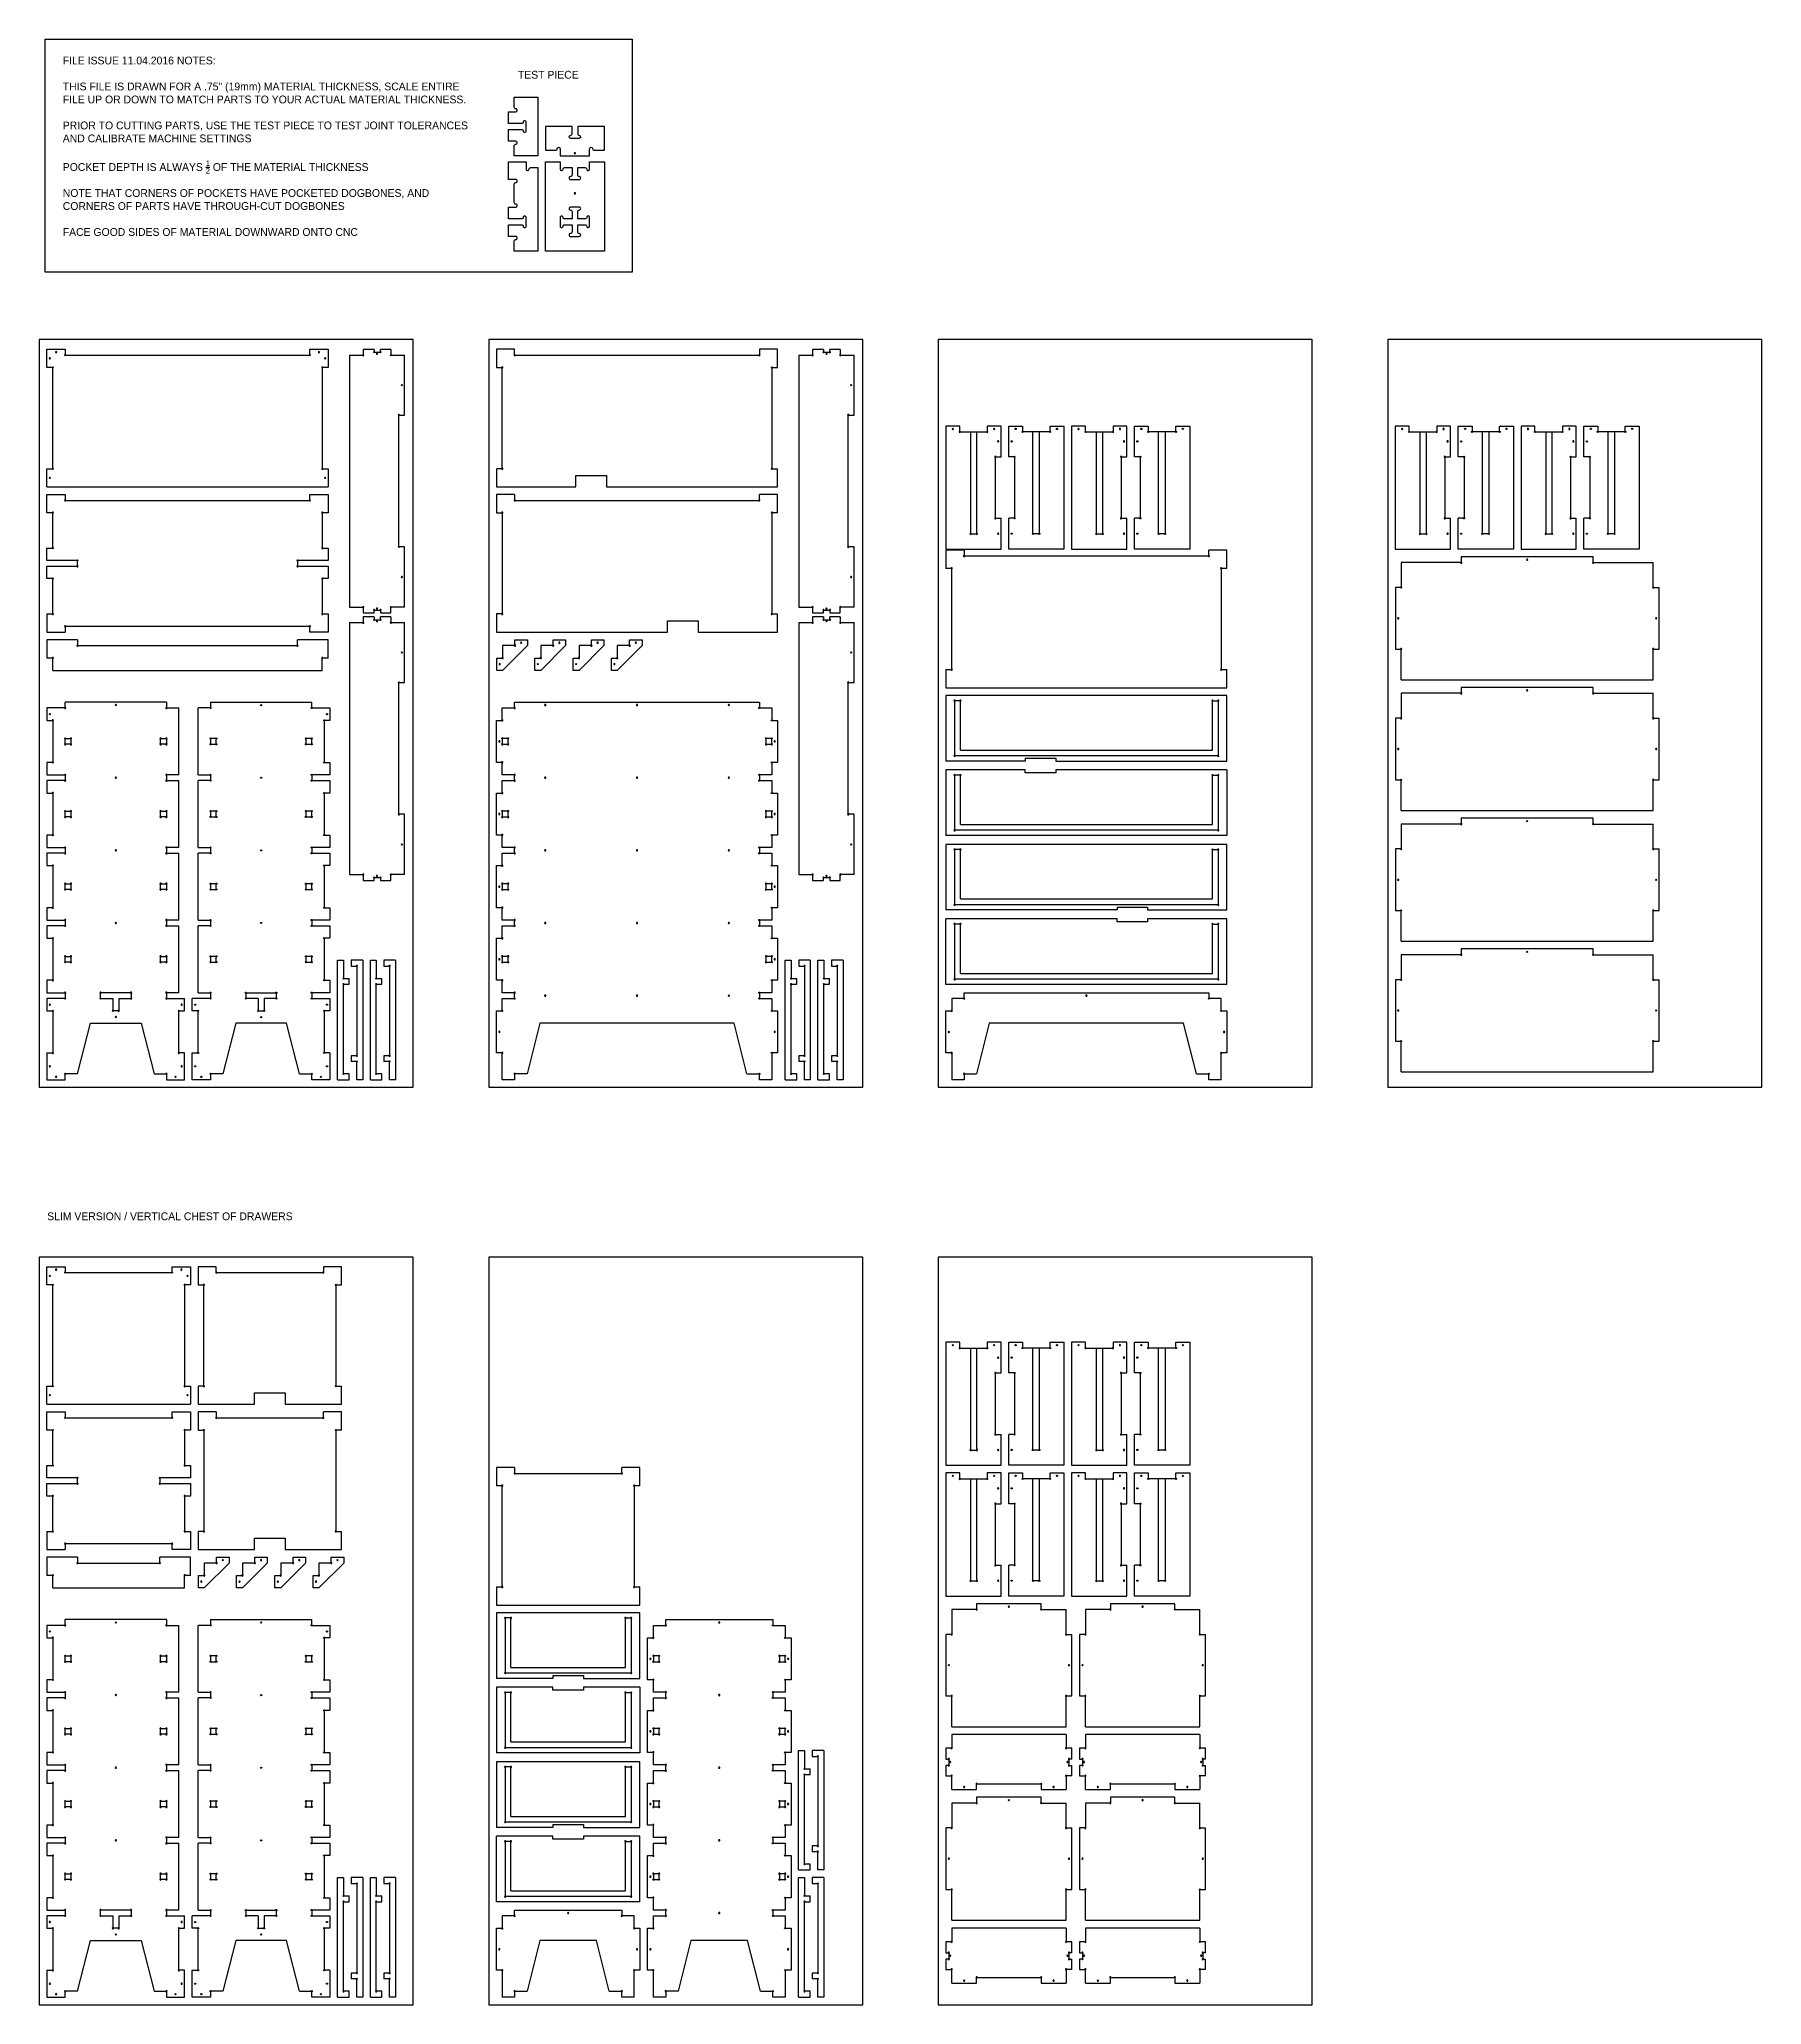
# Model space of a CAD drawing. Header units: millimetres. Extents: x 0 to 221, y 0 to 252.
import ezdxf

# ---------------------------------------------------------------- set-up
doc = ezdxf.new("R2010")
doc.units = ezdxf.units.MM
doc.layers.add('000_NOTES', color=6, linetype='Continuous')
for name, color, linetype, true_color in [('CUT_THRU', 5, 'Continuous', 0x0000ff), ('CUT_THRU-HOLE', 1, 'Continuous', 0xff0000), ('CUT_THRU-INSIDE', 96, 'Continuous', 0x008000), ('POCKET_.375', 30, 'Continuous', 0xff8000), ('POCKET_.375-HOLE', 11, 'Continuous', 0xff6666)]:
    doc.layers.add(name, color=color, linetype=linetype, true_color=true_color)

msp = doc.modelspace()

# ---------------------------------------------------------------- texts
at = {"layer": '000_NOTES', "char_height": 1, "attachment_point": 1}
for s, width, insert in [('\\A1;FILE ISSUE 11.04.2016 NOTES:\\P\\PTHIS FILE IS DRAWN FOR A .75" (19mm) MATERIAL THICKNESS, SCALE ENTIRE FILE UP OR DOWN TO MATCH PARTS TO YOUR ACTUAL MATERIAL THICKNESS.\\P\\PPRIOR TO CUTTING PARTS, USE THE TEST PIECE TO TEST JOINT TOLERANCES AND CALIBRATE MACHINE SETTINGS\\P\\PPOCKET DEPTH IS ALWAYS {\\H0.7x;\\S1/2;} OF THE MATERIAL THICKNESS\\P\\PNOTE THAT CORNERS OF POCKETS HAVE POCKETED DOGBONES, AND CORNERS OF PARTS HAVE THROUGH-CUT DOGBONES\\P\\PFACE GOOD SIDES OF MATERIAL DOWNWARD ONTO CNC', 51.7551, (3.01, 250.13)), ('TEST PIECE', 11.4648, (61.42, 248.3)), ('SLIM VERSION / VERTICAL CHEST OF DRAWERS', 52.6284, (1.01, 101.73))]:
    msp.add_mtext_dynamic_manual_height_columns(s, width=width, gutter_width=50, heights=[0], dxfattribs=dict(at, insert=insert))

# ---------------------------------------------------------------- blocks, each defined once
blk = doc.blocks.new('Group_51')
at = {"layer": 'CUT_THRU'}
for p, q in [((0, 390.5), (0, 450)), ((0, 450), (59.5, 450)), ((59.5, 450), (59.5, 431)), ((859.5, 431), (859.5, 450)), ((859.5, 450), (919, 450)), ((919, 450), (919, 390.5)), ((19, 390.5), (0, 390.5)), ((19, 59.5), (19, 390.5)), ((59.5, 431), (859.5, 431)), ((919, 390.5), (900, 390.5)), ((900, 390.5), (900, 59.5)), ((0, 0), (0, 59.5)), ((0, 59.5), (19, 59.5)), ((0, 0), (919, 0)), ((900, 59.5), (919, 59.5)), ((919, 59.5), (919, 0))]:
    blk.add_line(p, q, dxfattribs=at)
blk = doc.blocks.new('circle_hole_4mm')
at = {"extrusion": (-1e-16, 1.02e-14, -1)}
blk.add_circle((0, 0), 2, dxfattribs=at)
blk = doc.blocks.new('Group_52')
at = {"layer": 'CUT_THRU-HOLE'}
for p in [(-7.5, 362.75), (2, 333), (12.75, 383), (42.5, 373.5), (842.5, 373.5), (883, 333), (2, 2), (883, 2), (-7.5, -27.75), (892.5, -27.75)]:
    blk.add_blockref('circle_hole_4mm', p, dxfattribs=at)
at = {"layer": 'CUT_THRU-HOLE', "rotation": 270}
for p in [(872.25, 383), (892.5, 362.75)]:
    blk.add_blockref('circle_hole_4mm', p, dxfattribs=at)
blk = doc.blocks.new('009_CoD_AtFAB_CoD_V_Top_1')
at = {"layer": 'CUT_THRU'}
blk.add_blockref('Group_51', (0, 0), dxfattribs=at)
at = {"layer": 'CUT_THRU-HOLE'}
blk.add_blockref('Group_52', (17, 57.5), dxfattribs=at)
blk = doc.blocks.new('Group_48')
at = {"layer": 'CUT_THRU'}
for p, q in [((0, 450), (59.5, 450)), ((0, 390.5), (0, 450)), ((59.5, 450), (59.5, 431)), ((859.5, 450), (919, 450)), ((859.5, 431), (859.5, 450)), ((919, 450), (919, 390.5)), ((19, 390.5), (0, 390.5)), ((19, 275), (19, 390.5)), ((59.5, 431), (859.5, 431)), ((919, 390.5), (900, 390.5)), ((900, 390.5), (900, 275)), ((0, 234.5), (0, 275)), ((0, 275), (19, 275)), ((900, 275), (919, 275)), ((919, 275), (919, 234.5)), ((100, 234.5), (0, 234.5)), ((0, 215.5), (100, 215.5)), ((0, 175), (0, 215.5)), ((100, 215.5), (100, 234.5)), ((919, 234.5), (819, 234.5)), ((819, 234.5), (819, 215.5)), ((819, 215.5), (919, 215.5)), ((919, 215.5), (919, 175)), ((19, 175), (0, 175)), ((19, 59.5), (19, 175)), ((919, 175), (900, 175)), ((900, 175), (900, 59.5)), ((0, 59.5), (19, 59.5)), ((0, 59.5), (0, 0)), ((0, 0), (59.5, 0)), ((859.5, 19), (59.5, 19)), ((59.5, 19), (59.5, 0)), ((859.5, 0), (859.5, 19)), ((919, 0), (859.5, 0)), ((900, 59.5), (919, 59.5)), ((919, 59.5), (919, 0))]:
    blk.add_line(p, q, dxfattribs=at)
blk = doc.blocks.new('Group_49')
at = {"layer": 'CUT_THRU-HOLE'}
for p in [(42.5, 414), (842.5, 414), (2, 373.5), (883, 373.5), (2, 258), (883, 258), (83, 217.5), (83, 198.5), (802, 217.5), (802, 198.5), (2, 158), (883, 158), (2, 42.5), (42.5, 2), (842.5, 2), (883, 42.5)]:
    blk.add_blockref('circle_hole_4mm', p, dxfattribs=at)
blk = doc.blocks.new('009_CoD_AtFAB_CoD_V_Bottom_1')
at = {"layer": 'CUT_THRU'}
blk.add_blockref('Group_48', (0, 0), dxfattribs=at)
at = {"layer": 'CUT_THRU-HOLE'}
blk.add_blockref('Group_49', (17, 17), dxfattribs=at)
blk = doc.blocks.new('Group_56')
for p, q in [((59.5, 450), (0, 450)), ((0, 450), (0, 390.5)), ((59.5, 431), (59.5, 450)), ((919, 450), (859.5, 450)), ((859.5, 450), (859.5, 431)), ((919, 390.5), (919, 450)), ((0, 390.5), (19, 390.5)), ((19, 59.5), (19, 390.5)), ((59.5, 431), (859.5, 431)), ((900, 390.5), (919, 390.5)), ((900, 390.5), (900, 59.5)), ((19, 59.5), (0, 59.5)), ((0, 59.5), (0, 0)), ((0, 0), (259.5, 0)), ((259.5, 37.5), (359.5, 37.5)), ((259.5, 0), (259.5, 37.5)), ((359.5, 37.5), (359.5, 0)), ((359.5, 0), (919, 0)), ((900, 59.5), (919, 59.5)), ((919, 0), (919, 59.5))]:
    blk.add_line(p, q)
blk = doc.blocks.new('Group_57')
at = {"layer": 'CUT_THRU-HOLE'}
for p in [(2, 333), (42.5, 373.5), (842.5, 373.5), (883, 333), (2, 2), (883, 2)]:
    blk.add_blockref('circle_hole_4mm', p, dxfattribs=at)
blk = doc.blocks.new('009_CoD_AtFAB_CoD_V_Upper_1')
at = {"layer": 'CUT_THRU'}
blk.add_blockref('Group_56', (0, 0), dxfattribs=at)
at = {"layer": 'CUT_THRU-HOLE'}
blk.add_blockref('Group_57', (17, 57.5), dxfattribs=at)
blk = doc.blocks.new('Group_53')
for p, q in [((0, 450), (0, 390.5)), ((59.5, 450), (0, 450)), ((59.5, 450), (59.5, 431)), ((859.5, 431), (859.5, 450)), ((919, 450), (859.5, 450)), ((919, 390.5), (919, 450)), ((0, 390.5), (19, 390.5)), ((19, 390.5), (19, 59.5)), ((59.5, 431), (859.5, 431)), ((900, 390.5), (900, 59.5)), ((919, 390.5), (900, 390.5)), ((19, 59.5), (0, 59.5)), ((0, 59.5), (0, 0)), ((0, 0), (559.5, 0)), ((559.5, 0), (559.5, 37.5)), ((559.5, 37.5), (659.5, 37.5)), ((659.5, 37.5), (659.5, 0)), ((659.5, 0), (919, 0)), ((900, 59.5), (919, 59.5)), ((919, 0), (919, 59.5))]:
    blk.add_line(p, q)
blk = doc.blocks.new('Group_54')
at = {"layer": 'CUT_THRU-HOLE'}
for p in [(2, 333), (42.5, 373.5), (842.5, 373.5), (883, 333), (2, 2), (883, 2)]:
    blk.add_blockref('circle_hole_4mm', p, dxfattribs=at)
blk = doc.blocks.new('009_CoD_AtFAB_CoD_V_Lower_1')
at = {"layer": 'CUT_THRU'}
blk.add_blockref('Group_53', (0, 0), dxfattribs=at)
at = {"layer": 'CUT_THRU-HOLE'}
blk.add_blockref('Group_54', (17, 57.5), dxfattribs=at)
blk = doc.blocks.new('Group_75')
for p, q in [((59.5, 450), (0, 450)), ((0, 450), (0, 390.5)), ((59.5, 450), (59.5, 431)), ((919, 450), (859.5, 450)), ((859.5, 431), (859.5, 450)), ((919, 390.5), (919, 450)), ((19, 390.5), (0, 390.5)), ((19, 59.5), (19, 390.5)), ((59.5, 431), (859.5, 431)), ((919, 390.5), (900, 390.5)), ((900, 390.5), (900, 59.5)), ((0, 59.5), (0, 0)), ((0, 59.5), (19, 59.5)), ((0, 0), (919, 0)), ((900, 59.5), (919, 59.5)), ((919, 0), (919, 59.5))]:
    blk.add_line(p, q)
blk = doc.blocks.new('Group_76')
at = {"layer": 'CUT_THRU-HOLE'}
for p in [(2, 333), (42.5, 373.5), (842.5, 373.5), (883, 333), (2, 2), (883, 2)]:
    blk.add_blockref('circle_hole_4mm', p, dxfattribs=at)
blk = doc.blocks.new('009_CoD_AtFAB_CoD_V_Mid_1')
at = {"layer": 'CUT_THRU'}
blk.add_blockref('Group_75', (0, 0), dxfattribs=at)
at = {"layer": 'CUT_THRU-HOLE'}
blk.add_blockref('Group_76', (17, 57.5), dxfattribs=at)
blk = doc.blocks.new('Group_13')
for p, q in [((59.5, 81), (19, 81)), ((19, 81), (19, 40.5)), ((100, 81), (19, 0)), ((59.5, 100), (100, 100)), ((59.5, 81), (59.5, 100)), ((100, 100), (100, 81)), ((0, 40.5), (19, 40.5)), ((0, 0), (0, 40.5)), ((19, 0), (0, 0))]:
    blk.add_line(p, q)
blk = doc.blocks.new('Group_14')
at = {"layer": 'CUT_THRU-HOLE'}
for p in [(2, 2), (42.5, 42.5), (62.75, 52), (-7.5, -18.25)]:
    blk.add_blockref('circle_hole_4mm', p, dxfattribs=at)
blk = doc.blocks.new('009_CoD_AtFAB_CoD_V_Foot_1')
at = {"layer": 'CUT_THRU'}
blk.add_blockref('Group_13', (0, 0), dxfattribs=at)
at = {"layer": 'CUT_THRU-HOLE'}
blk.add_blockref('Group_14', (17, 38.5), dxfattribs=at)
blk = doc.blocks.new('Group_59')
for p, q in [((59.5, 1234.5, 0), (859.5, 1234.5, 0)), ((59.5, 1215.5, 0), (59.5, 1234.5, 0)), ((859.5, 1234.5, 0), (859.5, 1215.5, 0)), ((0, 1175, 0), (19, 1175, 0)), ((0, 1037.5, 0), (0, 1175, 0)), ((19, 1215.5, 0), (59.5, 1215.5, 0)), ((19, 1175, 0), (19, 1215.5, 0)), ((859.5, 1215.5, 0), (900, 1215.5, 0)), ((900, 1215.5, 0), (900, 1175, 0)), ((900, 1175, 0), (919, 1175, 0)), ((919, 1175, 0), (919, 1037.5, 0)), ((19, 1037.5, 0), (0, 1037.5, 0)), ((19, 997, 0), (19, 1037.5, 0)), ((919, 1037.5, 0), (900, 1037.5, 0)), ((900, 1037.5, 0), (900, 997, 0)), ((59.5, 997, 0), (19, 997, 0)), ((19, 937.5, 0), (19, 978, 0)), ((19, 978, 0), (59.5, 978, 0)), ((59.5, 978, 0), (59.5, 997, 0)), ((859.5, 997, 0), (859.5, 978, 0)), ((900, 997, 0), (859.5, 997, 0)), ((859.5, 978, 0), (900, 978, 0)), ((900, 978, 0), (900, 937.5, 0)), ((0, 937.5, 0), (19, 937.5, 0)), ((0, 800, 0), (0, 937.5, 0)), ((900, 937.5, 0), (919, 937.5, 0)), ((919, 937.5, 0), (919, 800, 0)), ((19, 800, 0), (0, 800, 0)), ((19, 759.5, 0), (19, 800, 0)), ((900, 800, 0), (900, 759.5, 0)), ((919, 800, 0), (900, 800, 0)), ((59.5, 759.5, 0), (19, 759.5, 0)), ((19, 700, 0), (19, 740.5, 0)), ((19, 740.5, 0), (59.5, 740.5, 0)), ((59.5, 740.5, 0), (59.5, 759.5, 0)), ((859.5, 759.5, 0), (859.5, 740.5, 0)), ((900, 759.5, 0), (859.5, 759.5, 0)), ((859.5, 740.5, 0), (900, 740.5, 0)), ((900, 740.5, 0), (900, 700, 0)), ((0, 700, 0), (19, 700, 0)), ((0, 562.5, 0), (0, 700, 0)), ((900, 700, 0), (919, 700, 0)), ((919, 700, 0), (919, 562.5, 0)), ((19, 562.5, 0), (0, 562.5, 0)), ((19, 522, 0), (19, 562.5, 0)), ((59.5, 522, 0), (19, 522, 0)), ((59.5, 503, 0), (59.5, 522, 0)), ((859.5, 522, 0), (859.5, 503, 0)), ((900, 522, 0), (859.5, 522, 0)), ((919, 562.5, 0), (900, 562.5, 0)), ((900, 562.5, 0), (900, 522, 0)), ((0, 462.5, 0), (19, 462.5, 0)), ((0, 325, 0), (0, 462.5, 0)), ((19, 503, 0), (59.5, 503, 0)), ((19, 462.5, 0), (19, 503, 0)), ((859.5, 503, 0), (900, 503, 0)), ((900, 503, 0), (900, 462.5, 0)), ((900, 462.5, 0), (919, 462.5, 0)), ((919, 462.5, 0), (919, 325, 0)), ((19, 325, 0), (0, 325, 0)), ((19, 284.5, 0), (19, 325, 0)), ((919, 325, 0), (900, 325, 0)), ((900, 325, 0), (900, 284.5, 0)), ((59.5, 284.5, 0), (19, 284.5, 0)), ((19, 265.5, 0), (59.5, 265.5, 0)), ((19, 225, 0), (19, 265.5, 0)), ((59.5, 265.5, 0), (59.5, 284.5, 0)), ((900, 284.5, 0), (859.5, 284.5, 0)), ((859.5, 284.5, 0), (859.5, 265.5, 0)), ((859.5, 265.5, 0), (900, 265.5, 0)), ((900, 265.5, 0), (900, 225, 0)), ((0, 87.5, 0), (0, 225, 0)), ((0, 225, 0), (19, 225, 0)), ((900, 225, 0), (919, 225, 0)), ((919, 225, 0), (919, 87.5, 0)), ((142.1, 184.5, 0), (100, 19, 0)), ((776.9, 184.5, 0), (142.1, 184.5, 0)), ((819, 19, 0), (776.9, 184.5, 0)), ((19, 87.5, 0), (0, 87.5, 0)), ((19, 0, 0), (19, 87.5, 0)), ((919, 87.5, 0), (900, 87.5, 0)), ((900, 87.5, 0), (900, 0, 0)), ((59.5, 0, 0), (19, 0, 0)), ((100, 19, 0), (59.5, 19, 0)), ((59.5, 19, 0), (59.5, 0, 0)), ((819, 19, 0), (859.5, 19, 0)), ((859.5, 0, 0), (859.5, 19, 0)), ((900, 0, 0), (859.5, 0, 0))]:
    blk.add_line(p, q)
blk = doc.blocks.new('Group_58')
at = {"layer": 'CUT_THRU-INSIDE'}
for p, q in [((0, 731.5, 0), (0, 712.5)), ((19, 731.5, 0), (0, 731.5, 0)), ((0, 712.5), (19, 712.5, 0)), ((19, 712.5, 0), (19, 731.5, 0)), ((881, 731.5, 0), (862, 731.5, 0)), ((862, 731.5, 0), (862, 712.5, 0)), ((862, 712.5, 0), (881, 712.5, 0)), ((881, 712.5, 0), (881, 731.5, 0)), ((19, 494, 0), (0, 494, 0)), ((0, 494, 0), (0, 475)), ((0, 475), (19, 475, 0)), ((19, 475, 0), (19, 494, 0)), ((881, 494, 0), (862, 494, 0)), ((862, 494, 0), (862, 475, 0)), ((862, 475, 0), (881, 475, 0)), ((881, 475, 0), (881, 494, 0)), ((0, 256.5, 0), (0, 237.5)), ((19, 256.5, 0), (0, 256.5, 0)), ((0, 237.5), (19, 237.5, 0)), ((19, 237.5, 0), (19, 256.5, 0)), ((881, 256.5, 0), (862, 256.5, 0)), ((862, 256.5, 0), (862, 237.5, 0)), ((862, 237.5, 0), (881, 237.5, 0)), ((881, 237.5, 0), (881, 256.5, 0)), ((19, 19, 0), (0, 19, 0)), ((0, 19, 0), (0, 0, 0)), ((0, 0, 0), (19, 0, 0)), ((19, 0, 0), (19, 19, 0)), ((881, 19, 0), (862, 19, 0)), ((862, 19, 0), (862, 0, 0)), ((862, 0, 0), (881, 0, 0)), ((881, 0, 0), (881, 19, 0))]:
    blk.add_line(p, q, dxfattribs=at)
blk = doc.blocks.new('Group_55')
at = {"layer": 'CUT_THRU-HOLE'}
for p in [(2, 1158, 0), (42.5, 1198.5, 0), (142.5, 1208, 0), (442.5, 1208, 0), (742.5, 1208, 0), (2, 1098.8, 0), (21, 1098.8, 0), (864, 1098.8, 0), (883, 1098.8, 0), (-7.5, 1089.2, 0), (2, 1079.8), (21, 1079.8, 0), (864, 1079.8, 0), (883, 1079.8, 0), (892.5, 1089.2, 0), (2, 1020.5, 0), (42.5, 980, 0), (142.5, 970.5, 0), (442.5, 970.5, 0), (742.5, 970.5, 0), (2, 920.5, 0), (42.5, 961, 0), (-7.5, 851.7, 0), (2, 861.3, 0), (2, 842.3), (21, 861.3, 0), (21, 842.3, 0), (864, 861.3, 0), (864, 842.3, 0), (883, 861.3, 0), (883, 842.3, 0), (892.5, 851.7, 0), (2, 783, 0), (42.5, 742.5, 0), (42.5, 723.5, 0), (142.5, 733, 0), (442.5, 733, 0), (742.5, 733, 0), (2, 683, 0), (-7.5, 614.2, 0), (2, 623.8, 0), (2, 604.8), (21, 623.8, 0), (21, 604.8, 0), (864, 623.8, 0), (864, 604.8, 0), (883, 623.8, 0), (883, 604.8, 0), (892.5, 614.2, 0), (2, 545.5, 0), (42.5, 505, 0), (42.5, 486, 0), (142.5, 495.5, 0), (442.5, 495.5, 0), (742.5, 495.5, 0), (2, 445.5, 0), (2, 386.3, 0), (21, 386.3, 0), (864, 386.3, 0), (883, 386.3, 0), (-7.5, 376.8, 0), (2, 367.3), (21, 367.3, 0), (864, 367.3, 0), (883, 367.3, 0), (892.5, 376.8, 0), (2, 308, 0), (42.5, 267.5, 0), (142.5, 258, 0), (442.5, 258, 0), (742.5, 258, 0), (2, 208, 0), (42.5, 248.5, 0), (-7.5, 139.3, 0), (892.5, 139.3, 0), (2, 70.5, 0), (42.5, 2, 0)]:
    blk.add_blockref('circle_hole_4mm', p, dxfattribs=at)
at = {"layer": 'CUT_THRU-HOLE', "extrusion": (0, 0, -1), "zscale": -1}
for p in [(-842.5, 1198.5, 0), (-883, 1158, 0), (-842.5, 980, 0), (-883, 1020.5, 0), (-842.5, 961, 0), (-883, 920.5, 0), (-883, 783, 0), (-842.5, 742.5, 0), (-842.5, 723.5, 0), (-883, 683, 0), (-883, 545.5, 0), (-842.5, 505, 0), (-842.5, 486, 0), (-883, 445.5, 0), (-842.5, 267.5, 0), (-883, 308, 0), (-842.5, 248.5, 0), (-883, 208, 0), (-883, 70.5, 0), (-842.5, 2, 0)]:
    blk.add_blockref('circle_hole_4mm', p, dxfattribs=at)
blk = doc.blocks.new('009_CoD_AtFAB_CoD_V_Back_1')
at = {"layer": 'CUT_THRU'}
blk.add_blockref('Group_59', (0, 0), dxfattribs=at)
at = {"layer": 'CUT_THRU-HOLE'}
blk.add_blockref('Group_55', (17, 17, 0), dxfattribs=at)
at = {"layer": 'CUT_THRU-INSIDE'}
blk.add_blockref('Group_58', (19, 384.3, 0), dxfattribs=at)
blk = doc.blocks.new('Group_47')
at = {"layer": 'CUT_THRU-HOLE'}
for p in [(2, 2), (83, 42.5), (802, 42.5), (883, 2)]:
    blk.add_blockref('circle_hole_4mm', p, dxfattribs=at)
blk = doc.blocks.new('Group_46')
at = {"layer": 'CUT_THRU'}
for p, q in [((100, 100), (0, 100)), ((0, 100), (0, 40.5)), ((100, 100), (100, 81)), ((100, 81), (819, 81)), ((819, 81), (819, 100)), ((919, 100), (819, 100)), ((919, 40.5), (919, 100)), ((19, 40.5), (0, 40.5)), ((19, 0), (19, 40.5)), ((19, 0), (900, 0)), ((900, 0), (900, 40.5)), ((919, 40.5), (900, 40.5))]:
    blk.add_line(p, q, dxfattribs=at)
blk = doc.blocks.new('009_CoD_AtFAB_CoD_V_Beam_1')
blk.add_blockref('Group_47', (17, 38.5))
at = {"layer": 'CUT_THRU'}
blk.add_blockref('Group_46', (0, 0), dxfattribs=at)
blk = doc.blocks.new('Group_60')
for p, q in [((59.5, 265.5), (19, 265.5)), ((19, 265.5), (19, 225)), ((59.5, 284.5), (859.5, 284.5)), ((59.5, 265.5), (59.5, 284.5)), ((859.5, 284.5), (859.5, 265.5)), ((900, 265.5), (859.5, 265.5)), ((900, 225), (900, 265.5)), ((0, 87.5), (0, 225)), ((0, 225), (19, 225)), ((900, 225), (919, 225)), ((919, 225), (919, 87.5)), ((142.1, 184.5), (100, 19)), ((776.9, 184.5), (142.1, 184.5)), ((819, 19), (776.9, 184.5)), ((19, 87.5), (0, 87.5)), ((19, 87.5), (19, 0)), ((900, 0), (900, 87.5)), ((919, 87.5), (900, 87.5)), ((59.5, 0), (19, 0)), ((59.5, 19), (100, 19)), ((59.5, 19), (59.5, 0)), ((819, 19), (859.5, 19)), ((859.5, 0), (859.5, 19)), ((900, 0), (859.5, 0))]:
    blk.add_line(p, q)
blk = doc.blocks.new('Group_61')
at = {"layer": 'CUT_THRU-HOLE'}
for p in [(442.5, 258), (2, 208), (42.5, 248.5), (842.5, 248.5), (883, 208), (-7.5, 139.25), (892.5, 139.25), (2, 70.5), (883, 70.5), (42.5, 2), (842.5, 2)]:
    blk.add_blockref('circle_hole_4mm', p, dxfattribs=at)
blk = doc.blocks.new('009_CoD_AtFAB_CoD_V_Front_1')
at = {"layer": 'CUT_THRU'}
blk.add_blockref('Group_60', (0, 0), dxfattribs=at)
at = {"layer": 'CUT_THRU-HOLE'}
blk.add_blockref('Group_61', (17, 17), dxfattribs=at)
blk = doc.blocks.new('Group_64')
for p, q in [((-9.5, 180.5), (-9.5, 0)), ((9.5, 180.5), (-9.5, 180.5)), ((9.5, 19), (9.5, 180.5)), ((833.5, 180.5), (852.5, 180.5)), ((833.5, 19), (833.5, 180.5)), ((852.5, 180.5), (852.5, 0)), ((852.5, 0), (-9.5, 0)), ((9.5, 19), (833.5, 19))]:
    blk.add_line(p, q)
blk = doc.blocks.new('Group_63')
for p, q in [((559.5, 216.5), (0, 216.5)), ((0, 2), (0, 216.5)), ((559.5, 207), (559.5, 216.5)), ((659.5, 207), (559.5, 207)), ((659.5, 216.5), (659.5, 207)), ((919, 216.5), (659.5, 216.5)), ((919, 2), (919, 216.5)), ((919, 2), (0, 2))]:
    blk.add_line(p, q)
blk = doc.blocks.new('Group_65')
at = {"layer": 'POCKET_.375-HOLE'}
for p in [(-7.5, 182.5), (11.5, 182.5), (835.5, 182.5), (854.5, 182.5), (-7.5, 2), (854.5, 2)]:
    blk.add_blockref('circle_hole_4mm', p, dxfattribs=at)
blk = doc.blocks.new('009_CoD_AtFAB_CoD_V_Drawer_Fro6')
at = {"layer": 'CUT_THRU'}
blk.add_blockref('Group_63', (0, 0), dxfattribs=at)
at = {"layer": 'POCKET_.375'}
blk.add_blockref('Group_64', (38, 19), dxfattribs=at)
at = {"layer": 'POCKET_.375-HOLE'}
blk.add_blockref('Group_65', (36, 17), dxfattribs=at)
blk = doc.blocks.new('Group_67')
for p, q in [((-9.5, 180.5), (-9.5, 0)), ((9.5, 180.5), (-9.5, 180.5)), ((9.5, 19), (9.5, 180.5)), ((833.5, 19), (833.5, 180.5)), ((833.5, 180.5), (852.5, 180.5)), ((852.5, 180.5), (852.5, 0)), ((852.5, 0), (-9.5, 0)), ((9.5, 19), (833.5, 19))]:
    blk.add_line(p, q)
blk = doc.blocks.new('Group_66')
for p, q in [((0, 216.5), (0, 2)), ((919, 216.5), (0, 216.5)), ((919, 2), (919, 216.5)), ((559.5, 2), (0, 2)), ((559.5, 11.5), (559.5, 2)), ((559.5, 11.5), (659.5, 11.5)), ((659.5, 11.5), (659.5, 2)), ((659.5, 2), (919, 2))]:
    blk.add_line(p, q)
blk = doc.blocks.new('Group_68')
at = {"layer": 'POCKET_.375-HOLE'}
for p in [(-7.5, 182.5), (11.5, 182.5), (835.5, 182.5), (854.5, 182.5), (-7.5, 2), (854.5, 2)]:
    blk.add_blockref('circle_hole_4mm', p, dxfattribs=at)
blk = doc.blocks.new('009_CoD_AtFAB_CoD_V_Drawer_Fro5')
at = {"layer": 'CUT_THRU'}
blk.add_blockref('Group_66', (0, 0), dxfattribs=at)
at = {"layer": 'POCKET_.375'}
blk.add_blockref('Group_67', (38, 19), dxfattribs=at)
at = {"layer": 'POCKET_.375-HOLE'}
blk.add_blockref('Group_68', (36, 17), dxfattribs=at)
blk = doc.blocks.new('Group_70')
for p, q in [((9.5, 180.5), (-9.5, 180.5)), ((-9.5, 180.5), (-9.5, 0)), ((9.5, 19), (9.5, 180.5)), ((833.5, 180.5), (852.5, 180.5)), ((833.5, 19), (833.5, 180.5)), ((852.5, 180.5), (852.5, 0)), ((852.5, 0), (-9.5, 0)), ((9.5, 19), (833.5, 19))]:
    blk.add_line(p, q)
blk = doc.blocks.new('Group_69')
for p, q in [((259.5, 216.5), (0, 216.5)), ((0, 216.5), (0, 2)), ((259.5, 207), (259.5, 216.5)), ((359.5, 207), (259.5, 207)), ((919, 216.5), (359.5, 216.5)), ((359.5, 216.5), (359.5, 207)), ((919, 216.5), (919, 2)), ((919, 2), (0, 2))]:
    blk.add_line(p, q)
blk = doc.blocks.new('Group_71')
at = {"layer": 'POCKET_.375-HOLE'}
for p in [(-7.5, 182.5), (11.5, 182.5), (835.5, 182.5), (854.5, 182.5), (-7.5, 2), (854.5, 2)]:
    blk.add_blockref('circle_hole_4mm', p, dxfattribs=at)
blk = doc.blocks.new('009_CoD_AtFAB_CoD_V_Drawer_Fro4')
at = {"layer": 'CUT_THRU'}
blk.add_blockref('Group_69', (0, 0), dxfattribs=at)
at = {"layer": 'POCKET_.375'}
blk.add_blockref('Group_70', (38, 19), dxfattribs=at)
at = {"layer": 'POCKET_.375-HOLE'}
blk.add_blockref('Group_71', (36, 17), dxfattribs=at)
blk = doc.blocks.new('Group_73')
for p, q in [((-9.5, 180.5), (-9.5, 0)), ((9.5, 180.5), (-9.5, 180.5)), ((9.5, 19), (9.5, 180.5)), ((833.5, 180.5), (852.5, 180.5)), ((833.5, 19), (833.5, 180.5)), ((852.5, 180.5), (852.5, 0)), ((852.5, 0), (-9.5, 0)), ((9.5, 19), (833.5, 19))]:
    blk.add_line(p, q)
blk = doc.blocks.new('Group_72')
for p, q in [((919, 216.5), (0, 216.5)), ((0, 216.5), (0, 2)), ((919, 2), (919, 216.5)), ((259.5, 2), (0, 2)), ((259.5, 11.5), (359.5, 11.5)), ((259.5, 11.5), (259.5, 2)), ((359.5, 11.5), (359.5, 2)), ((359.5, 2), (919, 2))]:
    blk.add_line(p, q)
blk = doc.blocks.new('Group_74')
at = {"layer": 'POCKET_.375-HOLE'}
for p in [(-7.5, 182.5), (11.5, 182.5), (835.5, 182.5), (854.5, 182.5), (-7.5, 2), (854.5, 2)]:
    blk.add_blockref('circle_hole_4mm', p, dxfattribs=at)
blk = doc.blocks.new('009_CoD_AtFAB_CoD_V_Drawer_Fro3')
at = {"layer": 'CUT_THRU'}
blk.add_blockref('Group_72', (0, 0), dxfattribs=at)
at = {"layer": 'POCKET_.375'}
blk.add_blockref('Group_73', (38, 19), dxfattribs=at)
at = {"layer": 'POCKET_.375-HOLE'}
blk.add_blockref('Group_74', (36, 17), dxfattribs=at)
blk = doc.blocks.new('Group_78')
for p, q in [((100.625, 843), (19, 843)), ((19, 646.5), (19, 843)), ((100.625, 843), (100.625, 862)), ((301.875, 862), (100.625, 862)), ((301.875, 843), (301.875, 862)), ((402.5, 843), (301.875, 843)), ((402.5, 19), (402.5, 843)), ((0, 646.5), (0, 215.5)), ((19, 646.5), (0, 646.5)), ((0, 215.5), (19, 215.5)), ((19, 215.5), (19, 19)), ((19, 19), (100.625, 19)), ((100.625, 19), (100.625, 0)), ((100.625, 0), (301.875, 0)), ((402.5, 19), (301.875, 19)), ((301.875, 0), (301.875, 19))]:
    blk.add_line(p, q)
blk = doc.blocks.new('Group_79')
at = {"layer": 'CUT_THRU-HOLE'}
for p in [(208, 277.75), (423.5, 287.25), (639, 277.75), (11.5, 196.125), (835.5, 196.125), (2, 95.5), (845, 95.5), (11.5, -5.125), (835.5, -5.125)]:
    blk.add_blockref('circle_hole_4mm', p, dxfattribs=at)
blk = doc.blocks.new('009_cod_AtFAB_CoD_V_drawer_bot0')
at = {"layer": 'CUT_THRU'}
blk.add_blockref('Group_78', (0, 0), dxfattribs=at)
at = {"layer": 'CUT_THRU-HOLE', "rotation": 90}
blk.add_blockref('Group_79', (296.75, 7.5), dxfattribs=at)
blk = doc.blocks.new('Group_33')
for p, q in [((38, 390.5, 0), (0, 390.5, 0)), ((0, 390.5, 0), (0, 371.5)), ((38, 390.5, 0), (38, 0, 0)), ((0, 371.5), (19, 371.5)), ((19, 371.5), (19, 78.5)), ((0, 78.5, 0), (0, 59.5, 0)), ((19, 78.5), (0, 78.5, 0)), ((19, 59.5, 0), (0, 59.5, 0)), ((19, 0, 0), (19, 59.5, 0)), ((38, 0, 0), (19, 0, 0))]:
    blk.add_line(p, q)
blk = doc.blocks.new('Group_34')
at = {"layer": 'CUT_THRU-HOLE'}
for p in [(2, 314, 0), (2, 295, 0), (2, 2)]:
    blk.add_blockref('circle_hole_4mm', p, dxfattribs=at)
blk = doc.blocks.new('Rail_End_1')
at = {"layer": 'CUT_THRU'}
blk.add_blockref('Group_33', (0, 0, 0), dxfattribs=at)
at = {"layer": 'CUT_THRU-HOLE', "extrusion": (-2.0186e-08, -1.31629e-09, 1), "rotation": 179.9999999638568}
blk.add_blockref('Group_34', (21, 373.5, 0), dxfattribs=at)
blk = doc.blocks.new('Group_80')
at = {"layer": 'CUT_THRU-HOLE'}
for p in [(-7.5, 1178.3, 0), (2, 1158, 0), (42.5, 1198.5, 0), (208, 1208, 0), (373.5, 1198.5, 0), (42.5, 1098.8, 0), (61.5, 1098.8, 0), (354.5, 1098.8, 0), (373.5, 1098.8, 0), (42.5, 1079.8, 0), (61.5, 1079.8, 0), (354.5, 1079.8), (373.5, 1079.8, 0), (2, 1020.5, 0), (42.5, 980, 0), (208, 970.5, 0), (373.5, 980, 0), (2, 920.5, 0), (42.5, 961, 0), (373.5, 961, 0), (42.5, 861.3, 0), (42.5, 842.3, 0), (61.5, 861.3, 0), (61.5, 842.3, 0), (354.5, 861.3, 0), (354.5, 842.3), (373.5, 861.3, 0), (373.5, 842.3, 0), (2, 783, 0), (42.5, 742.5, 0), (42.5, 723.5, 0), (208, 733, 0), (373.5, 742.5, 0), (373.5, 723.5, 0), (2, 683, 0), (42.5, 623.8, 0), (42.5, 604.8, 0), (61.5, 623.8, 0), (61.5, 604.8, 0), (354.5, 623.8, 0), (354.5, 604.8), (373.5, 623.8, 0), (373.5, 604.8, 0), (2, 545.5, 0), (42.5, 505, 0), (42.5, 486, 0), (208, 495.5, 0), (373.5, 505, 0), (373.5, 486, 0), (2, 445.5, 0), (42.5, 386.3, 0), (61.5, 386.3, 0), (354.5, 386.3, 0), (373.5, 386.3, 0), (42.5, 367.3, 0), (61.5, 367.3, 0), (354.5, 367.3), (373.5, 367.3, 0), (2, 308, 0), (42.5, 267.5, 0), (158, 267.5, 0), (258, 267.5, 0), (373.5, 267.5, 0), (-7.5, 228.3, 0), (2, 208, 0), (42.5, 248.5, 0), (158, 248.5, 0), (198.5, 208, 0), (217.5, 208, 0), (258, 248.5, 0), (373.5, 248.5, 0), (414, 208, 0), (423.5, 228.3, 0), (208, 187.8, 0), (2, 70.5, 0), (414, 70.5, 0), (-7.5, 26.7, 0), (42.5, 2, 0), (373.5, 2, 0), (423.5, 26.7, 0), (12.8, -7.5, 0), (403.3, -7.5, 0)]:
    blk.add_blockref('circle_hole_4mm', p, dxfattribs=at)
blk = doc.blocks.new('Group_6')
at = {"layer": 'CUT_THRU'}
for p, q in [((390.5, 1234.5, 0), (59.5, 1234.5, 0)), ((59.5, 1215.5, 0), (59.5, 1234.5, 0)), ((390.5, 1234.5, 0), (390.5, 1215.5, 0)), ((59.5, 1215.5, 0), (0, 1215.5, 0)), ((0, 1215.5, 0), (0, 1175, 0)), ((0, 1175, 0), (19, 1175, 0)), ((19, 1175, 0), (19, 1037.5, 0)), ((390.5, 1215.5, 0), (431, 1215.5, 0)), ((431, 997, 0), (431, 1215.5, 0)), ((0, 1037.5, 0), (0, 997, 0)), ((19, 1037.5, 0), (0, 1037.5, 0)), ((0, 997, 0), (59.5, 997, 0)), ((0, 978, 0), (0, 937.5, 0)), ((59.5, 978, 0), (0, 978, 0)), ((59.5, 997, 0), (59.5, 978, 0)), ((431, 997, 0), (390.5, 997, 0)), ((390.5, 997, 0), (390.5, 978, 0)), ((390.5, 978, 0), (431, 978, 0)), ((431, 759.5, 0), (431, 978, 0)), ((0, 937.5, 0), (19, 937.5, 0)), ((19, 937.5, 0), (19, 800, 0)), ((19, 800, 0), (0, 800, 0)), ((0, 800, 0), (0, 759.5, 0)), ((0, 759.5, 0), (59.5, 759.5, 0)), ((59.5, 740.5, 0), (0, 740.5, 0)), ((0, 740.5, 0), (0, 700, 0)), ((59.5, 759.5, 0), (59.5, 740.5, 0)), ((431, 759.5, 0), (390.5, 759.5, 0)), ((390.5, 759.5, 0), (390.5, 740.5, 0)), ((390.5, 740.5, 0), (431, 740.5, 0)), ((431, 522, 0), (431, 740.5, 0)), ((0, 700, 0), (19, 700, 0)), ((19, 700, 0), (19, 562.5, 0)), ((0, 562.5, 0), (0, 522, 0)), ((19, 562.5, 0), (0, 562.5, 0)), ((0, 522, 0), (59.5, 522, 0)), ((59.5, 522, 0), (59.5, 503, 0)), ((431, 522, 0), (390.5, 522, 0)), ((390.5, 522, 0), (390.5, 503, 0)), ((59.5, 503, 0), (0, 503, 0)), ((0, 503, 0), (0, 462.5, 0)), ((0, 462.5, 0), (19, 462.5, 0)), ((19, 462.5, 0), (19, 325, 0)), ((390.5, 503, 0), (431, 503, 0)), ((431, 284.5, 0), (431, 503, 0)), ((0, 325, 0), (0, 284.5, 0)), ((19, 325, 0), (0, 325, 0)), ((0, 284.5, 0), (59.5, 284.5, 0)), ((0, 265.5, 0), (0, 225, 0)), ((59.5, 265.5, 0), (0, 265.5, 0)), ((59.5, 284.5, 0), (59.5, 265.5, 0)), ((431, 284.5, 0), (390.5, 284.5, 0)), ((390.5, 284.5, 0), (390.5, 265.5, 0)), ((390.5, 265.5, 0), (450, 265.5, 0)), ((450, 225, 0), (450, 265.5, 0)), ((0, 225, 0), (19, 225, 0)), ((19, 225, 0), (19, 87.5, 0)), ((431, 225, 0), (450, 225, 0)), ((431, 87.5, 0), (431, 225, 0)), ((100, 19, 0), (142.1, 184.5, 0)), ((142.1, 184.5, 0), (307.9, 184.5, 0)), ((307.9, 184.5, 0), (350, 19, 0)), ((0, 87.5, 0), (0, 0, 0)), ((0, 87.5, 0), (19, 87.5, 0)), ((450, 87.5, 0), (431, 87.5, 0)), ((450, 0, 0), (450, 87.5, 0)), ((0, 0, 0), (59.5, 0, 0)), ((100, 19, 0), (59.5, 19, 0)), ((59.5, 0, 0), (59.5, 19, 0)), ((350, 19, 0), (390.5, 19, 0)), ((390.5, 19, 0), (390.5, 0, 0)), ((390.5, 0, 0), (450, 0, 0))]:
    blk.add_line(p, q, dxfattribs=at)
blk = doc.blocks.new('Group_112')
at = {"layer": 'CUT_THRU-INSIDE'}
for p, q in [((0, 890.8, 0), (19, 890.8, 0)), ((0, 871.8, 0), (0, 890.8, 0)), ((19, 871.8, 0), (0, 871.8, 0)), ((19, 890.8, 0), (19, 871.8, 0)), ((312, 890.8, 0), (331, 890.8, 0)), ((312, 871.8), (312, 890.8, 0)), ((331, 871.8, 0), (312, 871.8)), ((331, 890.8, 0), (331, 871.8, 0)), ((0, 653.3, 0), (19, 653.3, 0)), ((0, 634.3, 0), (0, 653.3, 0)), ((19, 653.3, 0), (19, 634.3, 0)), ((312, 653.3, 0), (331, 653.3, 0)), ((312, 634.3, 0), (312, 653.3, 0)), ((331, 653.3, 0), (331, 634.3, 0)), ((19, 634.3, 0), (0, 634.3, 0)), ((331, 634.3, 0), (312, 634.3, 0)), ((0, 396.8, 0), (0, 415.8, 0)), ((0, 415.8, 0), (19, 415.8, 0)), ((19, 396.8, 0), (0, 396.8, 0)), ((19, 415.8, 0), (19, 396.8, 0)), ((312, 415.8, 0), (331, 415.8, 0)), ((312, 396.8, 0), (312, 415.8, 0)), ((331, 396.8, 0), (312, 396.8, 0)), ((331, 415.8, 0), (331, 396.8, 0)), ((0, 178.3, 0), (19, 178.3, 0)), ((0, 159.3, 0), (0, 178.3, 0)), ((19, 159.3, 0), (0, 159.3, 0)), ((19, 178.3, 0), (19, 159.3, 0)), ((312, 178.3, 0), (331, 178.3, 0)), ((312, 159.3, 0), (312, 178.3, 0)), ((331, 159.3, 0), (312, 159.3, 0)), ((331, 178.3, 0), (331, 159.3, 0)), ((215.5, 59.5, 0), (115.5, 59.5, 0)), ((115.5, 40.5, 0), (115.5, 59.5, 0)), ((115.5, 40.5, 0), (156, 40.5, 0)), ((156, 40.5, 0), (156, 0, 0)), ((175, 0, 0), (156, 0, 0)), ((175, 40.5, 0), (175, 0, 0)), ((175, 40.5, 0), (215.5, 40.5, 0)), ((215.5, 59.5, 0), (215.5, 40.5, 0))]:
    blk.add_line(p, q, dxfattribs=at)
blk = doc.blocks.new('009_CoD_AtFAB_CoD_V_Side_1')
blk.add_blockref('Group_80', (17, 17, 0))
at = {"layer": 'CUT_THRU'}
blk.add_blockref('Group_6', (0, 0), dxfattribs=at)
at = {"layer": 'CUT_THRU-INSIDE'}
blk.add_blockref('Group_112', (59.5, 225, 0), dxfattribs=at)
blk = doc.blocks.new('Group_110')
at = {"layer": 'POCKET_.375'}
for p, q in [((333.5, 0), (0, 0)), ((0, 0, 21), (333.5, 0, 21)), ((0, 0, 21), (0, 0)), ((333.5, 0, 21), (333.5, 0))]:
    blk.add_line(p, q, dxfattribs=at)
blk = doc.blocks.new('Group_109')
at = {"layer": 'POCKET_.375'}
blk.add_blockref('Group_110', (0, 0, -2), dxfattribs=at)
blk = doc.blocks.new('Group_111')
for p, q in [((0, 0), (0, 0, 45.125)), ((0, 0, 180.5), (402.5, 0, 180.5)), ((100.625, 0), (0, 0)), ((19, 0, 135.375), (0, 0, 135.375)), ((0, 0, 135.375), (0, 0, 180.5)), ((0, 0, 45.125), (19, 0, 45.125)), ((19, 0, 135.375), (19, 0, 45.125)), ((402.5, 0), (301.875, 0)), ((402.5, 0, 180.5), (402.5, 0)), ((100.625, 0, 19), (100.625, 0)), ((100.625, 0, 19), (301.875, 0, 19)), ((301.875, 0, 19), (301.875, 0))]:
    blk.add_line(p, q)
blk = doc.blocks.new('Group_44')
at = {"layer": 'POCKET_.375-HOLE'}
for p in [(2, 2), (23, 2)]:
    blk.add_blockref('circle_hole_4mm', p, dxfattribs=at)
blk = doc.blocks.new('Group_45')
at = {"layer": 'CUT_THRU-HOLE', "extrusion": (-2e-15, 1, -5e-16), "rotation": 269.9999999999999}
for p in [(-2, 15.0625), (-2, 150.4375), (-11.5, 37.625), (-11.5, 127.875), (-42.8125, 2), (-93.125, 11.5), (-294.375, 11.5), (-344.6875, 2)]:
    blk.add_blockref('circle_hole_4mm', p, dxfattribs=at)
blk = doc.blocks.new('009_cod_AtFAB_CoD_V_drawer_sid0')
at = {"layer": 'CUT_THRU'}
blk.add_blockref('Group_111', (0, 0), dxfattribs=at)
at = {"layer": 'CUT_THRU-HOLE'}
blk.add_blockref('Group_45', (7.5, 0, 7.5), dxfattribs=at)
at = {"layer": 'POCKET_.375'}
blk.add_blockref('Group_109', (19, 0, 80.8), dxfattribs=at)
at = {"layer": 'POCKET_.375-HOLE', "extrusion": (-2e-15, 1, -5e-16), "rotation": 269.9999999999999}
blk.add_blockref('Group_44', (-354.5, 101.8), dxfattribs=at)
blk = doc.blocks.new('Group_3')
at = {"layer": 'CUT_THRU-HOLE'}
for p in [(2, 2), (83, 42.5), (352, 42.5), (433, 2)]:
    blk.add_blockref('circle_hole_4mm', p, dxfattribs=at)
blk = doc.blocks.new('Group_5')
at = {"layer": 'CUT_THRU'}
for p, q in [((100, 100), (0, 100)), ((0, 100), (0, 40.5)), ((100, 100), (100, 81)), ((100, 81), (369, 81)), ((369, 81), (369, 100)), ((469, 100), (369, 100)), ((469, 40.5), (469, 100)), ((19, 40.5), (0, 40.5)), ((19, 0), (19, 40.5)), ((19, 0), (450, 0)), ((450, 0), (450, 40.5)), ((469, 40.5), (450, 40.5))]:
    blk.add_line(p, q, dxfattribs=at)
blk = doc.blocks.new('009_CoD_AtFAB_CoD_V2_Beam_1')
blk.add_blockref('Group_3', (17, 38.5))
at = {"layer": 'CUT_THRU'}
blk.add_blockref('Group_5', (0, 0), dxfattribs=at)
blk = doc.blocks.new('Group_19')
for p, q in [((59.5, 265.5), (19, 265.5)), ((19, 265.5), (19, 225)), ((59.5, 284.5), (409.5, 284.5)), ((59.5, 265.5), (59.5, 284.5)), ((409.5, 284.5), (409.5, 265.5)), ((450, 265.5), (409.5, 265.5)), ((450, 225), (450, 265.5)), ((0, 87.5), (0, 225)), ((0, 225), (19, 225)), ((450, 225), (469, 225)), ((469, 225), (469, 87.5)), ((142.1, 184.5), (100, 19)), ((326.9, 184.5), (142.1, 184.5)), ((369, 19), (326.9, 184.5)), ((19, 87.5), (0, 87.5)), ((19, 87.5), (19, 0)), ((450, 0), (450, 87.5)), ((469, 87.5), (450, 87.5)), ((59.5, 0), (19, 0)), ((59.5, 19), (100, 19)), ((59.5, 19), (59.5, 0)), ((369, 19), (409.5, 19)), ((409.5, 0), (409.5, 19)), ((450, 0), (409.5, 0))]:
    blk.add_line(p, q)
blk = doc.blocks.new('Group_20')
at = {"layer": 'CUT_THRU-HOLE'}
for p in [(217.5, 258), (2, 208), (42.5, 248.5), (392.5, 248.5), (433, 208), (-7.5, 139.25), (442.5, 139.25), (2, 70.5), (433, 70.5), (42.5, 2), (392.5, 2)]:
    blk.add_blockref('circle_hole_4mm', p, dxfattribs=at)
blk = doc.blocks.new('009_CoD_AtFAB_CoD_V2_Front_1')
at = {"layer": 'CUT_THRU'}
blk.add_blockref('Group_19', (0, 0), dxfattribs=at)
at = {"layer": 'CUT_THRU-HOLE'}
blk.add_blockref('Group_20', (17, 17), dxfattribs=at)
blk = doc.blocks.new('Group_10')
for p, q in [((59.5, 1234.5, 0), (409.5, 1234.5, 0)), ((59.5, 1215.5, 0), (59.5, 1234.5, 0)), ((409.5, 1234.5, 0), (409.5, 1215.5, 0)), ((0, 1175, 0), (19, 1175, 0)), ((0, 1037.5, 0), (0, 1175, 0)), ((19, 1215.5, 0), (59.5, 1215.5, 0)), ((19, 1175, 0), (19, 1215.5, 0)), ((409.5, 1215.5, 0), (450, 1215.5, 0)), ((450, 1215.5, 0), (450, 1175, 0)), ((450, 1175, 0), (469, 1175, 0)), ((469, 1175, 0), (469, 1037.5, 0)), ((19, 1037.5, 0), (0, 1037.5, 0)), ((19, 997, 0), (19, 1037.5, 0)), ((469, 1037.5, 0), (450, 1037.5, 0)), ((450, 1037.5, 0), (450, 997, 0)), ((59.5, 997, 0), (19, 997, 0)), ((19, 937.5, 0), (19, 978, 0)), ((19, 978, 0), (59.5, 978, 0)), ((59.5, 978, 0), (59.5, 997, 0)), ((409.5, 997, 0), (409.5, 978, 0)), ((450, 997, 0), (409.5, 997, 0)), ((409.5, 978, 0), (450, 978, 0)), ((450, 978, 0), (450, 937.5, 0)), ((0, 937.5, 0), (19, 937.5, 0)), ((0, 800, 0), (0, 937.5, 0)), ((450, 937.5, 0), (469, 937.5, 0)), ((469, 937.5, 0), (469, 800, 0)), ((19, 800, 0), (0, 800, 0)), ((19, 759.5, 0), (19, 800, 0)), ((450, 800, 0), (450, 759.5, 0)), ((469, 800, 0), (450, 800, 0)), ((59.5, 759.5, 0), (19, 759.5, 0)), ((19, 700, 0), (19, 740.5, 0)), ((19, 740.5, 0), (59.5, 740.5, 0)), ((59.5, 740.5, 0), (59.5, 759.5, 0)), ((409.5, 759.5, 0), (409.5, 740.5, 0)), ((450, 759.5, 0), (409.5, 759.5, 0)), ((409.5, 740.5, 0), (450, 740.5, 0)), ((450, 740.5, 0), (450, 700, 0)), ((0, 700, 0), (19, 700, 0)), ((0, 562.5, 0), (0, 700, 0)), ((450, 700, 0), (469, 700, 0)), ((469, 700, 0), (469, 562.5, 0)), ((19, 562.5, 0), (0, 562.5, 0)), ((19, 522, 0), (19, 562.5, 0)), ((59.5, 522, 0), (19, 522, 0)), ((59.5, 503, 0), (59.5, 522, 0)), ((409.5, 522, 0), (409.5, 503, 0)), ((450, 522, 0), (409.5, 522, 0)), ((469, 562.5, 0), (450, 562.5, 0)), ((450, 562.5, 0), (450, 522, 0)), ((0, 462.5, 0), (19, 462.5, 0)), ((0, 325, 0), (0, 462.5, 0)), ((19, 503, 0), (59.5, 503, 0)), ((19, 462.5, 0), (19, 503, 0)), ((409.5, 503, 0), (450, 503, 0)), ((450, 503, 0), (450, 462.5, 0)), ((450, 462.5, 0), (469, 462.5, 0)), ((469, 462.5, 0), (469, 325, 0)), ((19, 325, 0), (0, 325, 0)), ((19, 284.5, 0), (19, 325, 0)), ((469, 325, 0), (450, 325, 0)), ((450, 325, 0), (450, 284.5, 0)), ((59.5, 284.5, 0), (19, 284.5, 0)), ((19, 265.5, 0), (59.5, 265.5, 0)), ((19, 225, 0), (19, 265.5, 0)), ((59.5, 265.5, 0), (59.5, 284.5, 0)), ((450, 284.5, 0), (409.5, 284.5, 0)), ((409.5, 284.5, 0), (409.5, 265.5, 0)), ((409.5, 265.5, 0), (450, 265.5, 0)), ((450, 265.5, 0), (450, 225, 0)), ((0, 87.5, 0), (0, 225, 0)), ((0, 225, 0), (19, 225, 0)), ((450, 225, 0), (469, 225, 0)), ((469, 225, 0), (469, 87.5, 0)), ((142.1, 184.5, 0), (100, 19, 0)), ((326.9, 184.5, 0), (142.1, 184.5, 0)), ((369, 19, 0), (326.9, 184.5, 0)), ((19, 87.5, 0), (0, 87.5, 0)), ((19, 0, 0), (19, 87.5, 0)), ((469, 87.5, 0), (450, 87.5, 0)), ((450, 87.5, 0), (450, 0, 0)), ((59.5, 0, 0), (19, 0, 0)), ((100, 19, 0), (59.5, 19, 0)), ((59.5, 19, 0), (59.5, 0, 0)), ((369, 19, 0), (409.5, 19, 0)), ((409.5, 0, 0), (409.5, 19, 0)), ((450, 0, 0), (409.5, 0, 0))]:
    blk.add_line(p, q)
blk = doc.blocks.new('Group_11')
at = {"layer": 'CUT_THRU-INSIDE'}
for p, q in [((0, 731.5, 0), (0, 712.5)), ((19, 731.5, 0), (0, 731.5, 0)), ((0, 712.5), (19, 712.5, 0)), ((19, 712.5, 0), (19, 731.5, 0)), ((431, 731.5, 0), (412, 731.5, 0)), ((412, 731.5, 0), (412, 712.5, 0)), ((412, 712.5, 0), (431, 712.5, 0)), ((431, 712.5, 0), (431, 731.5, 0)), ((19, 494, 0), (0, 494, 0)), ((0, 494, 0), (0, 475)), ((0, 475), (19, 475, 0)), ((19, 475, 0), (19, 494, 0)), ((431, 494, 0), (412, 494, 0)), ((412, 494, 0), (412, 475, 0)), ((412, 475, 0), (431, 475, 0)), ((431, 475, 0), (431, 494, 0)), ((0, 256.5, 0), (0, 237.5)), ((19, 256.5, 0), (0, 256.5, 0)), ((0, 237.5), (19, 237.5, 0)), ((19, 237.5, 0), (19, 256.5, 0)), ((431, 256.5, 0), (412, 256.5, 0)), ((412, 256.5, 0), (412, 237.5, 0)), ((412, 237.5, 0), (431, 237.5, 0)), ((431, 237.5, 0), (431, 256.5, 0)), ((19, 19, 0), (0, 19, 0)), ((0, 19, 0), (0, 0, 0)), ((0, 0, 0), (19, 0, 0)), ((19, 0, 0), (19, 19, 0)), ((431, 19, 0), (412, 19, 0)), ((412, 19, 0), (412, 0, 0)), ((412, 0, 0), (431, 0, 0)), ((431, 0, 0), (431, 19, 0))]:
    blk.add_line(p, q, dxfattribs=at)
blk = doc.blocks.new('Group_12')
at = {"layer": 'CUT_THRU-HOLE'}
for p in [(2, 1158, 0), (42.5, 1198.5, 0), (217.5, 1208, 0), (2, 1098.8, 0), (21, 1098.8, 0), (414, 1098.8, 0), (433, 1098.8, 0), (-7.5, 1089.2, 0), (2, 1079.8), (21, 1079.8, 0), (414, 1079.8, 0), (433, 1079.8, 0), (442.5, 1089.2, 0), (2, 1020.5, 0), (42.5, 980, 0), (217.5, 970.5, 0), (2, 920.5, 0), (42.5, 961, 0), (-7.5, 851.7, 0), (2, 861.3, 0), (2, 842.3), (21, 861.3, 0), (21, 842.3, 0), (414, 861.3, 0), (414, 842.3, 0), (433, 861.3, 0), (433, 842.3, 0), (442.5, 851.7, 0), (2, 783, 0), (42.5, 742.5, 0), (42.5, 723.5, 0), (217.5, 733, 0), (2, 683, 0), (-7.5, 614.2, 0), (2, 623.8, 0), (2, 604.8), (21, 623.8, 0), (21, 604.8, 0), (414, 623.8, 0), (414, 604.8, 0), (433, 623.8, 0), (433, 604.8, 0), (442.5, 614.2, 0), (2, 545.5, 0), (42.5, 505, 0), (42.5, 486, 0), (217.5, 495.5, 0), (2, 445.5, 0), (2, 386.3, 0), (21, 386.3, 0), (414, 386.3, 0), (433, 386.3, 0), (-7.5, 376.8, 0), (2, 367.3), (21, 367.3, 0), (414, 367.3, 0), (433, 367.3, 0), (442.5, 376.8, 0), (2, 308, 0), (42.5, 267.5, 0), (217.5, 258, 0), (2, 208, 0), (42.5, 248.5, 0), (-7.5, 139.3, 0), (442.5, 139.3, 0), (2, 70.5, 0), (42.5, 2, 0)]:
    blk.add_blockref('circle_hole_4mm', p, dxfattribs=at)
at = {"layer": 'CUT_THRU-HOLE', "extrusion": (0, 0, -1), "zscale": -1}
for p in [(-392.5, 1198.5, 0), (-433, 1158, 0), (-392.5, 980, 0), (-433, 1020.5, 0), (-392.5, 961, 0), (-433, 920.5, 0), (-433, 783, 0), (-392.5, 742.5, 0), (-392.5, 723.5, 0), (-433, 683, 0), (-433, 545.5, 0), (-392.5, 505, 0), (-392.5, 486, 0), (-433, 445.5, 0), (-392.5, 267.5, 0), (-433, 308, 0), (-392.5, 248.5, 0), (-433, 208, 0), (-433, 70.5, 0), (-392.5, 2, 0)]:
    blk.add_blockref('circle_hole_4mm', p, dxfattribs=at)
blk = doc.blocks.new('009_CoD_AtFAB_CoD_V2_Back_1')
at = {"layer": 'CUT_THRU'}
blk.add_blockref('Group_10', (0, 0), dxfattribs=at)
at = {"layer": 'CUT_THRU-HOLE'}
blk.add_blockref('Group_12', (17, 17, 0), dxfattribs=at)
at = {"layer": 'CUT_THRU-INSIDE'}
blk.add_blockref('Group_11', (19, 384.3, 0), dxfattribs=at)
blk = doc.blocks.new('Group_108')
for p, q in [((59.5, 81), (19, 81)), ((19, 81), (19, 40.5)), ((100, 81), (19, 0)), ((59.5, 100), (100, 100)), ((59.5, 81), (59.5, 100)), ((100, 100), (100, 81)), ((0, 40.5), (19, 40.5)), ((0, 0), (0, 40.5)), ((19, 0), (0, 0))]:
    blk.add_line(p, q)
blk = doc.blocks.new('009_CoD_AtFAB_CoD_V2_Foot_1')
at = {"layer": 'CUT_THRU'}
blk.add_blockref('Group_108', (0, 0), dxfattribs=at)
at = {"layer": 'CUT_THRU-HOLE'}
blk.add_blockref('Group_14', (17, 38.5), dxfattribs=at)
blk = doc.blocks.new('Group_1')
at = {"layer": 'CUT_THRU-HOLE'}
for p in [(-7.5, 1178.3, 0), (2, 1158, 0), (42.5, 1198.5, 0), (208, 1208, 0), (373.5, 1198.5, 0), (42.5, 1098.8, 0), (61.5, 1098.8, 0), (354.5, 1098.8, 0), (373.5, 1098.8, 0), (42.5, 1079.8, 0), (61.5, 1079.8, 0), (354.5, 1079.8), (373.5, 1079.8, 0), (2, 1020.5, 0), (42.5, 980, 0), (208, 970.5, 0), (373.5, 980, 0), (2, 920.5, 0), (42.5, 961, 0), (373.5, 961, 0), (42.5, 861.3, 0), (42.5, 842.3, 0), (61.5, 861.3, 0), (61.5, 842.3, 0), (354.5, 861.3, 0), (354.5, 842.3), (373.5, 861.3, 0), (373.5, 842.3, 0), (2, 783, 0), (42.5, 742.5, 0), (42.5, 723.5, 0), (208, 733, 0), (373.5, 742.5, 0), (373.5, 723.5, 0), (2, 683, 0), (42.5, 623.8, 0), (42.5, 604.8, 0), (61.5, 623.8, 0), (61.5, 604.8, 0), (354.5, 623.8, 0), (354.5, 604.8), (373.5, 623.8, 0), (373.5, 604.8, 0), (2, 545.5, 0), (42.5, 505, 0), (42.5, 486, 0), (208, 495.5, 0), (373.5, 505, 0), (373.5, 486, 0), (2, 445.5, 0), (42.5, 386.3, 0), (61.5, 386.3, 0), (354.5, 386.3, 0), (373.5, 386.3, 0), (42.5, 367.3, 0), (61.5, 367.3, 0), (354.5, 367.3), (373.5, 367.3, 0), (2, 308, 0), (42.5, 267.5, 0), (158, 267.5, 0), (258, 267.5, 0), (373.5, 267.5, 0), (-7.5, 228.3, 0), (2, 208, 0), (42.5, 248.5, 0), (158, 248.5, 0), (198.5, 208, 0), (217.5, 208, 0), (258, 248.5, 0), (373.5, 248.5, 0), (414, 208, 0), (423.5, 228.3, 0), (208, 187.8, 0), (2, 70.5, 0), (414, 70.5, 0), (-7.5, 26.7, 0), (42.5, 2, 0), (373.5, 2, 0), (423.5, 26.7, 0), (12.8, -7.5, 0), (403.3, -7.5, 0)]:
    blk.add_blockref('circle_hole_4mm', p, dxfattribs=at)
blk = doc.blocks.new('Group_106')
at = {"layer": 'CUT_THRU'}
for p, q in [((390.5, 1234.5, 0), (59.5, 1234.5, 0)), ((59.5, 1215.5, 0), (59.5, 1234.5, 0)), ((390.5, 1234.5, 0), (390.5, 1215.5, 0)), ((59.5, 1215.5, 0), (0, 1215.5, 0)), ((0, 1215.5, 0), (0, 1175, 0)), ((0, 1175, 0), (19, 1175, 0)), ((19, 1175, 0), (19, 1037.5, 0)), ((390.5, 1215.5, 0), (431, 1215.5, 0)), ((431, 997, 0), (431, 1215.5, 0)), ((0, 1037.5, 0), (0, 997, 0)), ((19, 1037.5, 0), (0, 1037.5, 0)), ((0, 997, 0), (59.5, 997, 0)), ((0, 978, 0), (0, 937.5, 0)), ((59.5, 978, 0), (0, 978, 0)), ((59.5, 997, 0), (59.5, 978, 0)), ((431, 997, 0), (390.5, 997, 0)), ((390.5, 997, 0), (390.5, 978, 0)), ((390.5, 978, 0), (431, 978, 0)), ((431, 759.5, 0), (431, 978, 0)), ((0, 937.5, 0), (19, 937.5, 0)), ((19, 937.5, 0), (19, 800, 0)), ((19, 800, 0), (0, 800, 0)), ((0, 800, 0), (0, 759.5, 0)), ((0, 759.5, 0), (59.5, 759.5, 0)), ((59.5, 740.5, 0), (0, 740.5, 0)), ((0, 740.5, 0), (0, 700, 0)), ((59.5, 759.5, 0), (59.5, 740.5, 0)), ((431, 759.5, 0), (390.5, 759.5, 0)), ((390.5, 759.5, 0), (390.5, 740.5, 0)), ((390.5, 740.5, 0), (431, 740.5, 0)), ((431, 522, 0), (431, 740.5, 0)), ((0, 700, 0), (19, 700, 0)), ((19, 700, 0), (19, 562.5, 0)), ((0, 562.5, 0), (0, 522, 0)), ((19, 562.5, 0), (0, 562.5, 0)), ((0, 522, 0), (59.5, 522, 0)), ((59.5, 522, 0), (59.5, 503, 0)), ((431, 522, 0), (390.5, 522, 0)), ((390.5, 522, 0), (390.5, 503, 0)), ((59.5, 503, 0), (0, 503, 0)), ((0, 503, 0), (0, 462.5, 0)), ((0, 462.5, 0), (19, 462.5, 0)), ((19, 462.5, 0), (19, 325, 0)), ((390.5, 503, 0), (431, 503, 0)), ((431, 284.5, 0), (431, 503, 0)), ((0, 325, 0), (0, 284.5, 0)), ((19, 325, 0), (0, 325, 0)), ((0, 284.5, 0), (59.5, 284.5, 0)), ((0, 265.5, 0), (0, 225, 0)), ((59.5, 265.5, 0), (0, 265.5, 0)), ((59.5, 284.5, 0), (59.5, 265.5, 0)), ((431, 284.5, 0), (390.5, 284.5, 0)), ((390.5, 284.5, 0), (390.5, 265.5, 0)), ((390.5, 265.5, 0), (450, 265.5, 0)), ((450, 225, 0), (450, 265.5, 0)), ((0, 225, 0), (19, 225, 0)), ((19, 225, 0), (19, 87.5, 0)), ((431, 225, 0), (450, 225, 0)), ((431, 87.5, 0), (431, 225, 0)), ((100, 19, 0), (142.1, 184.5, 0)), ((142.1, 184.5, 0), (307.9, 184.5, 0)), ((307.9, 184.5, 0), (350, 19, 0)), ((0, 87.5, 0), (0, 0, 0)), ((0, 87.5, 0), (19, 87.5, 0)), ((450, 87.5, 0), (431, 87.5, 0)), ((450, 0, 0), (450, 87.5, 0)), ((0, 0, 0), (59.5, 0, 0)), ((100, 19, 0), (59.5, 19, 0)), ((59.5, 0, 0), (59.5, 19, 0)), ((350, 19, 0), (390.5, 19, 0)), ((390.5, 19, 0), (390.5, 0, 0)), ((390.5, 0, 0), (450, 0, 0))]:
    blk.add_line(p, q, dxfattribs=at)
blk = doc.blocks.new('Group_2')
at = {"layer": 'CUT_THRU-INSIDE'}
for p, q in [((0, 890.8, 0), (19, 890.8, 0)), ((0, 871.8, 0), (0, 890.8, 0)), ((19, 871.8, 0), (0, 871.8, 0)), ((19, 890.8, 0), (19, 871.8, 0)), ((312, 890.8, 0), (331, 890.8, 0)), ((312, 871.8), (312, 890.8, 0)), ((331, 871.8, 0), (312, 871.8)), ((331, 890.8, 0), (331, 871.8, 0)), ((0, 653.3, 0), (19, 653.3, 0)), ((0, 634.3, 0), (0, 653.3, 0)), ((19, 653.3, 0), (19, 634.3, 0)), ((312, 653.3, 0), (331, 653.3, 0)), ((312, 634.3, 0), (312, 653.3, 0)), ((331, 653.3, 0), (331, 634.3, 0)), ((19, 634.3, 0), (0, 634.3, 0)), ((331, 634.3, 0), (312, 634.3, 0)), ((0, 396.8, 0), (0, 415.8, 0)), ((0, 415.8, 0), (19, 415.8, 0)), ((19, 396.8, 0), (0, 396.8, 0)), ((19, 415.8, 0), (19, 396.8, 0)), ((312, 415.8, 0), (331, 415.8, 0)), ((312, 396.8, 0), (312, 415.8, 0)), ((331, 396.8, 0), (312, 396.8, 0)), ((331, 415.8, 0), (331, 396.8, 0)), ((0, 178.3, 0), (19, 178.3, 0)), ((0, 159.3, 0), (0, 178.3, 0)), ((19, 159.3, 0), (0, 159.3, 0)), ((19, 178.3, 0), (19, 159.3, 0)), ((312, 178.3, 0), (331, 178.3, 0)), ((312, 159.3, 0), (312, 178.3, 0)), ((331, 159.3, 0), (312, 159.3, 0)), ((331, 178.3, 0), (331, 159.3, 0)), ((215.5, 59.5, 0), (115.5, 59.5, 0)), ((115.5, 40.5, 0), (115.5, 59.5, 0)), ((115.5, 40.5, 0), (156, 40.5, 0)), ((156, 40.5, 0), (156, 0, 0)), ((175, 0, 0), (156, 0, 0)), ((175, 40.5, 0), (175, 0, 0)), ((175, 40.5, 0), (215.5, 40.5, 0)), ((215.5, 59.5, 0), (215.5, 40.5, 0))]:
    blk.add_line(p, q, dxfattribs=at)
blk = doc.blocks.new('009_CoD_AtFAB_CoD_V2_Side_1')
blk.add_blockref('Group_1', (17, 17, 0))
at = {"layer": 'CUT_THRU'}
blk.add_blockref('Group_106', (0, 0), dxfattribs=at)
at = {"layer": 'CUT_THRU-INSIDE'}
blk.add_blockref('Group_2', (59.5, 225, 0), dxfattribs=at)
blk = doc.blocks.new('Group_107')
for p, q in [((38, 390.5, 0), (0, 390.5, 0)), ((0, 390.5, 0), (0, 371.5)), ((38, 390.5, 0), (38, 0, 0)), ((0, 371.5), (19, 371.5)), ((19, 371.5), (19, 78.5)), ((0, 78.5, 0), (0, 59.5, 0)), ((19, 78.5), (0, 78.5, 0)), ((19, 59.5, 0), (0, 59.5, 0)), ((19, 0, 0), (19, 59.5, 0)), ((38, 0, 0), (19, 0, 0))]:
    blk.add_line(p, q)
blk = doc.blocks.new('009_CoD_AtFAB_CoD_V2_Rail_End_1')
at = {"layer": 'CUT_THRU'}
blk.add_blockref('Group_107', (0, 0, 0), dxfattribs=at)
at = {"layer": 'CUT_THRU-HOLE', "extrusion": (-2.0186e-08, -1.31629e-09, 1), "rotation": 179.9999999638568}
blk.add_blockref('Group_34', (21, 373.5, 0), dxfattribs=at)
blk = doc.blocks.new('Group_4')
at = {"layer": 'CUT_THRU'}
for p, q in [((0, 450), (59.5, 450)), ((0, 390.5), (0, 450)), ((59.5, 450), (59.5, 431)), ((409.5, 450), (469, 450)), ((409.5, 431), (409.5, 450)), ((469, 450), (469, 390.5)), ((19, 390.5), (0, 390.5)), ((19, 275), (19, 390.5)), ((59.5, 431), (409.5, 431)), ((469, 390.5), (450, 390.5)), ((450, 390.5), (450, 275)), ((0, 234.5), (0, 275)), ((0, 275), (19, 275)), ((450, 275), (469, 275)), ((469, 275), (469, 234.5)), ((100, 234.5), (0, 234.5)), ((0, 215.5), (100, 215.5)), ((0, 175), (0, 215.5)), ((100, 215.5), (100, 234.5)), ((469, 234.5), (369, 234.5)), ((369, 234.5), (369, 215.5)), ((369, 215.5), (469, 215.5)), ((469, 215.5), (469, 175)), ((19, 175), (0, 175)), ((19, 59.5), (19, 175)), ((469, 175), (450, 175)), ((450, 175), (450, 59.5)), ((0, 59.5), (19, 59.5)), ((0, 59.5), (0, 0)), ((0, 0), (59.5, 0)), ((409.5, 19), (59.5, 19)), ((59.5, 19), (59.5, 0)), ((409.5, 0), (409.5, 19)), ((469, 0), (409.5, 0)), ((450, 59.5), (469, 59.5)), ((469, 59.5), (469, 0))]:
    blk.add_line(p, q, dxfattribs=at)
blk = doc.blocks.new('Group_7')
at = {"layer": 'CUT_THRU-HOLE'}
for p in [(42.5, 414), (392.5, 414), (2, 373.5), (433, 373.5), (2, 258), (433, 258), (83, 217.5), (83, 198.5), (352, 217.5), (352, 198.5), (2, 158), (433, 158), (2, 42.5), (42.5, 2), (392.5, 2), (433, 42.5)]:
    blk.add_blockref('circle_hole_4mm', p, dxfattribs=at)
blk = doc.blocks.new('009_CoD_AtFAB_CoD_V2_Bottom_1')
at = {"layer": 'CUT_THRU'}
blk.add_blockref('Group_4', (0, 0), dxfattribs=at)
at = {"layer": 'CUT_THRU-HOLE'}
blk.add_blockref('Group_7', (17, 17), dxfattribs=at)
blk = doc.blocks.new('Group_15')
for p, q in [((0, 450), (0, 390.5)), ((59.5, 450), (0, 450)), ((59.5, 450), (59.5, 431)), ((409.5, 431), (409.5, 450)), ((469, 450), (409.5, 450)), ((469, 390.5), (469, 450)), ((0, 390.5), (19, 390.5)), ((19, 390.5), (19, 59.5)), ((59.5, 431), (409.5, 431)), ((450, 390.5), (450, 59.5)), ((469, 390.5), (450, 390.5)), ((19, 59.5), (0, 59.5)), ((0, 59.5), (0, 0)), ((0, 0), (184.5, 0)), ((184.5, 0), (184.5, 37.5)), ((184.5, 37.5), (284.5, 37.5)), ((284.5, 37.5), (284.5, 0)), ((284.5, 0), (469, 0)), ((450, 59.5), (469, 59.5)), ((469, 0), (469, 59.5))]:
    blk.add_line(p, q)
blk = doc.blocks.new('Group_16')
at = {"layer": 'CUT_THRU-HOLE'}
for p in [(2, 333), (42.5, 373.5), (392.5, 373.5), (433, 333), (2, 2), (433, 2)]:
    blk.add_blockref('circle_hole_4mm', p, dxfattribs=at)
blk = doc.blocks.new('009_CoD_AtFAB_CoD_V2_Lower_1')
at = {"layer": 'CUT_THRU'}
blk.add_blockref('Group_15', (0, 0), dxfattribs=at)
at = {"layer": 'CUT_THRU-HOLE'}
blk.add_blockref('Group_16', (17, 57.5), dxfattribs=at)
blk = doc.blocks.new('Group_8')
at = {"layer": 'CUT_THRU'}
for p, q in [((0, 390.5), (0, 450)), ((0, 450), (59.5, 450)), ((59.5, 450), (59.5, 431)), ((409.5, 431), (409.5, 450)), ((409.5, 450), (469, 450)), ((469, 450), (469, 390.5)), ((19, 390.5), (0, 390.5)), ((19, 59.5), (19, 390.5)), ((59.5, 431), (409.5, 431)), ((469, 390.5), (450, 390.5)), ((450, 390.5), (450, 59.5)), ((0, 0), (0, 59.5)), ((0, 59.5), (19, 59.5)), ((0, 0), (469, 0)), ((450, 59.5), (469, 59.5)), ((469, 59.5), (469, 0))]:
    blk.add_line(p, q, dxfattribs=at)
blk = doc.blocks.new('Group_9')
at = {"layer": 'CUT_THRU-HOLE'}
for p in [(-7.5, 362.75), (2, 333), (12.75, 383), (42.5, 373.5), (392.5, 373.5), (433, 333), (2, 2), (433, 2), (-7.5, -27.75), (442.5, -27.75)]:
    blk.add_blockref('circle_hole_4mm', p, dxfattribs=at)
at = {"layer": 'CUT_THRU-HOLE', "rotation": 270}
for p in [(422.25, 383), (442.5, 362.75)]:
    blk.add_blockref('circle_hole_4mm', p, dxfattribs=at)
blk = doc.blocks.new('009_CoD_AtFAB_CoD_V2_Top_1')
at = {"layer": 'CUT_THRU'}
blk.add_blockref('Group_8', (0, 0), dxfattribs=at)
at = {"layer": 'CUT_THRU-HOLE'}
blk.add_blockref('Group_9', (17, 57.5), dxfattribs=at)
blk = doc.blocks.new('Group_30')
for p, q in [((-9.5, 180.5), (-9.5, 0)), ((9.5, 180.5), (-9.5, 180.5)), ((9.5, 19), (9.5, 180.5)), ((383.5, 180.5), (402.5, 180.5)), ((383.5, 19), (383.5, 180.5)), ((402.5, 180.5), (402.5, 0)), ((402.5, 0), (-9.5, 0)), ((9.5, 19), (383.5, 19))]:
    blk.add_line(p, q)
blk = doc.blocks.new('Group_31')
for p, q in [((469, 216.5), (0, 216.5)), ((0, 216.5), (0, 2)), ((469, 2), (469, 216.5)), ((184.5, 2), (0, 2)), ((184.5, 11.5), (284.5, 11.5)), ((184.5, 11.5), (184.5, 2)), ((284.5, 11.5), (284.5, 2)), ((284.5, 2), (469, 2))]:
    blk.add_line(p, q)
blk = doc.blocks.new('Group_32')
at = {"layer": 'POCKET_.375-HOLE'}
for p in [(-7.5, 182.5), (11.5, 182.5), (385.5, 182.5), (404.5, 182.5), (-7.5, 2), (404.5, 2)]:
    blk.add_blockref('circle_hole_4mm', p, dxfattribs=at)
blk = doc.blocks.new('009_CoD_AtFAB_CoD_V2_Drawer_Fr3')
at = {"layer": 'CUT_THRU'}
blk.add_blockref('Group_31', (0, 0), dxfattribs=at)
at = {"layer": 'POCKET_.375'}
blk.add_blockref('Group_30', (38, 19), dxfattribs=at)
at = {"layer": 'POCKET_.375-HOLE'}
blk.add_blockref('Group_32', (36, 17), dxfattribs=at)
blk = doc.blocks.new('Group_17')
for p, q in [((59.5, 450), (0, 450)), ((0, 450), (0, 390.5)), ((59.5, 431), (59.5, 450)), ((469, 450), (409.5, 450)), ((409.5, 450), (409.5, 431)), ((469, 390.5), (469, 450)), ((0, 390.5), (19, 390.5)), ((19, 59.5), (19, 390.5)), ((59.5, 431), (409.5, 431)), ((450, 390.5), (469, 390.5)), ((450, 390.5), (450, 59.5)), ((19, 59.5), (0, 59.5)), ((0, 59.5), (0, 0)), ((0, 0), (184.5, 0)), ((184.5, 37.5), (284.5, 37.5)), ((184.5, 0), (184.5, 37.5)), ((284.5, 37.5), (284.5, 0)), ((284.5, 0), (469, 0)), ((450, 59.5), (469, 59.5)), ((469, 0), (469, 59.5))]:
    blk.add_line(p, q)
blk = doc.blocks.new('Group_18')
at = {"layer": 'CUT_THRU-HOLE'}
for p in [(2, 333), (42.5, 373.5), (392.5, 373.5), (433, 333), (2, 2), (433, 2)]:
    blk.add_blockref('circle_hole_4mm', p, dxfattribs=at)
blk = doc.blocks.new('009_CoD_AtFAB_CoD_V2_Upper_1')
at = {"layer": 'CUT_THRU'}
blk.add_blockref('Group_17', (0, 0), dxfattribs=at)
at = {"layer": 'CUT_THRU-HOLE'}
blk.add_blockref('Group_18', (17, 57.5), dxfattribs=at)
blk = doc.blocks.new('Group_27')
for p, q in [((9.5, 180.5), (-9.5, 180.5)), ((-9.5, 180.5), (-9.5, 0)), ((9.5, 19), (9.5, 180.5)), ((383.5, 180.5), (402.5, 180.5)), ((383.5, 19), (383.5, 180.5)), ((402.5, 180.5), (402.5, 0)), ((402.5, 0), (-9.5, 0)), ((9.5, 19), (383.5, 19))]:
    blk.add_line(p, q)
blk = doc.blocks.new('Group_28')
for p, q in [((184.5, 216.5), (0, 216.5)), ((0, 216.5), (0, 2)), ((184.5, 207), (184.5, 216.5)), ((284.5, 207), (184.5, 207)), ((469, 216.5), (284.5, 216.5)), ((284.5, 216.5), (284.5, 207)), ((469, 216.5), (469, 2)), ((469, 2), (0, 2))]:
    blk.add_line(p, q)
blk = doc.blocks.new('Group_29')
at = {"layer": 'POCKET_.375-HOLE'}
for p in [(-7.5, 182.5), (11.5, 182.5), (385.5, 182.5), (404.5, 182.5), (-7.5, 2), (404.5, 2)]:
    blk.add_blockref('circle_hole_4mm', p, dxfattribs=at)
blk = doc.blocks.new('009_CoD_AtFAB_CoD_V2_Drawer_Fr4')
at = {"layer": 'CUT_THRU'}
blk.add_blockref('Group_28', (0, 0), dxfattribs=at)
at = {"layer": 'POCKET_.375'}
blk.add_blockref('Group_27', (38, 19), dxfattribs=at)
at = {"layer": 'POCKET_.375-HOLE'}
blk.add_blockref('Group_29', (36, 17), dxfattribs=at)
blk = doc.blocks.new('Group_35')
for p, q in [((59.5, 450), (0, 450)), ((0, 450), (0, 390.5)), ((59.5, 450), (59.5, 431)), ((469, 450), (409.5, 450)), ((409.5, 431), (409.5, 450)), ((469, 390.5), (469, 450)), ((19, 390.5), (0, 390.5)), ((19, 59.5), (19, 390.5)), ((59.5, 431), (409.5, 431)), ((469, 390.5), (450, 390.5)), ((450, 390.5), (450, 59.5)), ((0, 59.5), (0, 0)), ((0, 59.5), (19, 59.5)), ((0, 0), (469, 0)), ((450, 59.5), (469, 59.5)), ((469, 0), (469, 59.5))]:
    blk.add_line(p, q)
blk = doc.blocks.new('Group_36')
at = {"layer": 'CUT_THRU-HOLE'}
for p in [(2, 333), (42.5, 373.5), (392.5, 373.5), (433, 333), (2, 2), (433, 2)]:
    blk.add_blockref('circle_hole_4mm', p, dxfattribs=at)
blk = doc.blocks.new('009_CoD_AtFAB_CoD_V2_Mid_1')
at = {"layer": 'CUT_THRU'}
blk.add_blockref('Group_35', (0, 0), dxfattribs=at)
at = {"layer": 'CUT_THRU-HOLE'}
blk.add_blockref('Group_36', (17, 57.5), dxfattribs=at)
blk = doc.blocks.new('Group_24')
for p, q in [((-9.5, 180.5), (-9.5, 0)), ((9.5, 180.5), (-9.5, 180.5)), ((9.5, 19), (9.5, 180.5)), ((383.5, 19), (383.5, 180.5)), ((383.5, 180.5), (402.5, 180.5)), ((402.5, 180.5), (402.5, 0)), ((402.5, 0), (-9.5, 0)), ((9.5, 19), (383.5, 19))]:
    blk.add_line(p, q)
blk = doc.blocks.new('Group_25')
for p, q in [((0, 216.5), (0, 2)), ((469, 216.5), (0, 216.5)), ((469, 2), (469, 216.5)), ((184.5, 2), (0, 2)), ((184.5, 11.5), (184.5, 2)), ((184.5, 11.5), (284.5, 11.5)), ((284.5, 11.5), (284.5, 2)), ((284.5, 2), (469, 2))]:
    blk.add_line(p, q)
blk = doc.blocks.new('Group_26')
at = {"layer": 'POCKET_.375-HOLE'}
for p in [(-7.5, 182.5), (11.5, 182.5), (385.5, 182.5), (404.5, 182.5), (-7.5, 2), (404.5, 2)]:
    blk.add_blockref('circle_hole_4mm', p, dxfattribs=at)
blk = doc.blocks.new('009_CoD_AtFAB_CoD_V2_Drawer_Fr5')
at = {"layer": 'CUT_THRU'}
blk.add_blockref('Group_25', (0, 0), dxfattribs=at)
at = {"layer": 'POCKET_.375'}
blk.add_blockref('Group_24', (38, 19), dxfattribs=at)
at = {"layer": 'POCKET_.375-HOLE'}
blk.add_blockref('Group_26', (36, 17), dxfattribs=at)
blk = doc.blocks.new('Group_39')
for p, q in [((100.6, 393, 0), (19, 393, 0)), ((19, 311.4, 0), (19, 393, 0)), ((100.6, 393, 0), (100.6, 412, 0)), ((301.9, 412, 0), (100.6, 412, 0)), ((301.9, 393, 0), (301.9, 412, 0)), ((402.5, 393, 0), (301.9, 393, 0)), ((402.5, 19), (402.5, 393, 0)), ((0, 311.4, 0), (0, 100.6)), ((19, 311.4, 0), (0, 311.4, 0)), ((0, 100.6), (19, 100.6)), ((19, 100.6), (19, 19)), ((19, 19), (100.6, 19)), ((100.6, 19), (100.6, 0)), ((100.6, 0), (301.9, 0)), ((402.5, 19), (301.9, 19)), ((301.9, 0), (301.9, 19))]:
    blk.add_line(p, q)
blk = doc.blocks.new('Group_40')
at = {"layer": 'CUT_THRU-HOLE'}
for p in [(93.1, 277.7), (198.5, 287.2, 0), (303.9, 277.7, 0), (11.5, 196.1), (385.5, 196.1), (2, 95.5), (395, 95.5), (11.5, -5.1), (385.5, -5.1)]:
    blk.add_blockref('circle_hole_4mm', p, dxfattribs=at)
blk = doc.blocks.new('009_cod_AtFAB_CoD_V2_drawer_bo0')
at = {"layer": 'CUT_THRU'}
blk.add_blockref('Group_39', (0, 0), dxfattribs=at)
at = {"layer": 'CUT_THRU-HOLE', "rotation": 90}
blk.add_blockref('Group_40', (296.75, 7.5), dxfattribs=at)
blk = doc.blocks.new('Group_37')
for p, q in [((0, 412, 45.1), (0, 393, 45.1)), ((0, 412, 45.1), (0, 412, 78.8)), ((0, 412, 135.4), (0, 393, 135.4)), ((0, 412, 99.8), (0, 412, 135.4)), ((0, 393, 180.5), (0, 19, 180.5)), ((0, 393, 45.1), (0, 393, 0)), ((0, 311.4, 0), (0, 393, 0)), ((0, 393, 180.5), (0, 393, 135.4)), ((0, 311.4, 19), (0, 311.4, 0)), ((0, 100.6, 19), (0, 311.4, 19)), ((0, 100.6), (0, 100.6, 19)), ((0, 19), (0, 100.6)), ((0, 0, 45.1), (0, 19, 45.1)), ((0, 19, 135.4), (0, 0, 135.4)), ((0, 19, 180.5), (0, 19, 135.4)), ((0, 19), (0, 19, 45.1)), ((0, 0, 135.4), (0, 0, 99.8)), ((0, 0, 78.8), (0, 0, 45.1))]:
    blk.add_line(p, q)
at = {"layer": 'CUT_THRU'}
for p, q in [((0, 412, 99.8), (0, 402.5, 99.8)), ((0, 402.5, 78.8), (0, 412, 78.8)), ((0, 402.5, 99.8), (0, 402.5, 78.8)), ((0, 0, 99.8), (0, 9.5, 99.8)), ((0, 9.5, 99.8), (0, 9.5, 78.8)), ((0, 9.5, 78.8), (0, 0, 78.8))]:
    blk.add_line(p, q, dxfattribs=at)
blk = doc.blocks.new('Group_38')
at = {"layer": 'CUT_THRU-HOLE'}
for p in [(2, 390.2, 0), (37.6, 399.7, 0), (47.1, 395, 0), (58.6, 399.7, 0), (92.2, 390.2, 0), (128.9, 349.4, 0), (118.4, 308.6, 0), (118.4, 97.9), (2, 16.2), (37.6, 6.7), (47.1, 11.5), (58.6, 6.7), (92.2, 16.2), (128.9, 57.1)]:
    blk.add_blockref('circle_hole_4mm', p, dxfattribs=at)
blk = doc.blocks.new('009_cod_AtFAB_CoD_V2_drawer_ba0')
at = {"layer": 'CUT_THRU'}
blk.add_blockref('Group_37', (0, 0), dxfattribs=at)
at = {"layer": 'CUT_THRU-HOLE', "extrusion": (1, 1.34e-14, 3.75e-14), "rotation": 269.9999999999988}
blk.add_blockref('Group_38', (2.75, 137.375), dxfattribs=at)
blk = doc.blocks.new('Group_22')
for p, q in [((-9.5, 180.5), (-9.5, 0)), ((9.5, 180.5), (-9.5, 180.5)), ((9.5, 19), (9.5, 180.5)), ((383.5, 180.5), (402.5, 180.5)), ((383.5, 19), (383.5, 180.5)), ((402.5, 180.5), (402.5, 0)), ((402.5, 0), (-9.5, 0)), ((9.5, 19), (383.5, 19))]:
    blk.add_line(p, q)
blk = doc.blocks.new('Group_23')
for p, q in [((184.5, 216.5), (0, 216.5)), ((0, 2), (0, 216.5)), ((184.5, 207), (184.5, 216.5)), ((284.5, 207), (184.5, 207)), ((284.5, 216.5), (284.5, 207)), ((469, 216.5), (284.5, 216.5)), ((469, 2), (469, 216.5)), ((469, 2), (0, 2))]:
    blk.add_line(p, q)
blk = doc.blocks.new('Group_21')
at = {"layer": 'POCKET_.375-HOLE'}
for p in [(-7.5, 182.5), (11.5, 182.5), (385.5, 182.5), (404.5, 182.5), (-7.5, 2), (404.5, 2)]:
    blk.add_blockref('circle_hole_4mm', p, dxfattribs=at)
blk = doc.blocks.new('009_CoD_AtFAB_CoD_V2_Drawer_Fr6')
at = {"layer": 'CUT_THRU'}
blk.add_blockref('Group_23', (0, 0), dxfattribs=at)
at = {"layer": 'POCKET_.375'}
blk.add_blockref('Group_22', (38, 19), dxfattribs=at)
at = {"layer": 'POCKET_.375-HOLE'}
blk.add_blockref('Group_21', (36, 17), dxfattribs=at)
blk = doc.blocks.new('Group_43')
at = {"layer": 'POCKET_.375'}
for p, q in [((333.5, 0), (0, 0)), ((0, 0, 21), (333.5, 0, 21)), ((0, 0, 21), (0, 0)), ((333.5, 0, 21), (333.5, 0))]:
    blk.add_line(p, q, dxfattribs=at)
blk = doc.blocks.new('Group_41')
at = {"layer": 'POCKET_.375'}
blk.add_blockref('Group_43', (0, 0, -2), dxfattribs=at)
blk = doc.blocks.new('Group_42')
for p, q in [((0, 0), (0, 0, 45.125)), ((0, 0, 180.5), (402.5, 0, 180.5)), ((100.625, 0), (0, 0)), ((19, 0, 135.375), (0, 0, 135.375)), ((0, 0, 135.375), (0, 0, 180.5)), ((0, 0, 45.125), (19, 0, 45.125)), ((19, 0, 135.375), (19, 0, 45.125)), ((402.5, 0), (301.875, 0)), ((402.5, 0, 180.5), (402.5, 0)), ((100.625, 0, 19), (100.625, 0)), ((100.625, 0, 19), (301.875, 0, 19)), ((301.875, 0, 19), (301.875, 0))]:
    blk.add_line(p, q)
blk = doc.blocks.new('009_cod_AtFAB_CoD_V2_drawer_si0')
at = {"layer": 'CUT_THRU'}
blk.add_blockref('Group_42', (0, 0), dxfattribs=at)
at = {"layer": 'CUT_THRU-HOLE'}
blk.add_blockref('Group_45', (7.5, 0, 7.5), dxfattribs=at)
at = {"layer": 'POCKET_.375'}
blk.add_blockref('Group_41', (19, 0, 80.8), dxfattribs=at)
at = {"layer": 'POCKET_.375-HOLE', "extrusion": (-2e-15, 1, -5e-16), "rotation": 269.9999999999999}
blk.add_blockref('Group_44', (-354.5, 101.8), dxfattribs=at)
blk = doc.blocks.new('FASTENER')
at = {"extrusion": (-2e-16, 9.8e-15, -1)}
blk.add_circle((0, 0), 0.0787, dxfattribs=at)
blk = doc.blocks.new('Group_62')
for p, q in [((0, 862, 45.1), (0, 843, 45.1)), ((0, 862, 45.1), (0, 862, 78.8)), ((0, 862, 135.4), (0, 843, 135.4)), ((0, 862, 99.8), (0, 862, 135.4)), ((0, 843, 180.5), (0, 19, 180.5)), ((0, 843, 45.1), (0, 843)), ((0, 647.1), (0, 843)), ((0, 843, 180.5), (0, 843, 135.4)), ((0, 647.1, 19), (0, 647.1)), ((0, 216.1, 19), (0, 647.1, 19)), ((0, 216.1), (0, 216.1, 19)), ((0, 19), (0, 216.1)), ((0, 0, 45.1), (0, 19, 45.1)), ((0, 19, 135.4), (0, 0, 135.4)), ((0, 19, 180.5), (0, 19, 135.4)), ((0, 19), (0, 19, 45.1)), ((0, 0, 135.4), (0, 0, 99.8)), ((0, 0, 78.8), (0, 0, 45.1))]:
    blk.add_line(p, q)
at = {"layer": 'CUT_THRU'}
for p, q in [((0, 862, 99.8), (0, 852.5, 99.8)), ((0, 852.5, 78.8), (0, 862, 78.8)), ((0, 852.5, 99.8), (0, 852.5, 78.8)), ((0, 0, 99.8), (0, 9.5, 99.8)), ((0, 9.5, 99.8), (0, 9.5, 78.8)), ((0, 9.5, 78.8), (0, 0, 78.8))]:
    blk.add_line(p, q, dxfattribs=at)
blk = doc.blocks.new('Group_77')
at = {"layer": 'CUT_THRU-HOLE'}
for p in [(2, 840.2), (37.6, 849.8), (47.1, 845), (58.6, 849.8), (92.3, 840.2), (127.9, 742.3), (118.4, 644.4), (118.4, 213.4), (127.9, 114.8), (2, 16.2), (37.6, 6.7), (47.1, 11.5), (58.6, 6.7), (92.3, 16.2)]:
    blk.add_blockref('circle_hole_4mm', p, dxfattribs=at)
blk = doc.blocks.new('009_cod_AtFAB_CoD_V_drawer_bac0')
at = {"layer": 'CUT_THRU'}
blk.add_blockref('Group_62', (0, 0), dxfattribs=at)
at = {"layer": 'CUT_THRU-HOLE', "extrusion": (1, 1.34e-14, 3.75e-14), "rotation": 269.9999999999988}
blk.add_blockref('Group_77', (2.75, 137.375), dxfattribs=at)

# ---------------------------------------------------------------- linework, layer by layer
at = {"layer": '000_NOTES'}
for points in [[(0.76, 252.35), (76.07, 252.35), (76.07, 222.44), (0.76, 222.44)], [(0, 117.79), (48, 117.79), (48, 213.79), (0, 213.79)], [(57.69, 117.79), (105.69, 117.79), (105.69, 213.79), (57.69, 213.79)], [(115.37, 117.79), (163.37, 117.79), (163.37, 213.79), (115.37, 213.79)], [(173.06, 117.79), (221.06, 117.79), (221.06, 213.79), (173.06, 213.79)], [(0, 0), (48, 0), (48, 96), (0, 96)], [(57.69, 0), (105.69, 0), (105.69, 96), (57.69, 96)], [(115.37, 0), (163.37, 0), (163.37, 96), (115.37, 96)]]:
    msp.add_lwpolyline(points, close=True, dxfattribs=at)
at = {"layer": 'CUT_THRU'}
for points in [[(64, 244.94), (64, 237.37), (60.96, 237.37), (60.96, 238.7, -0.414214), (61.15, 238.89, 0.414214), (61.34, 239.07, 0.414214), (61.15, 239.26), (60.96, 239.26), (60.22, 239.26), (60.22, 240.79), (61.91, 240.79, -0.414214), (62.1, 240.6, 0.414214), (62.29, 240.41, 0.414214), (62.48, 240.6), (62.48, 240.79), (62.48, 241.53), (62.48, 241.71, 0.414191), (62.29, 241.9, 0.414214), (62.1, 241.71, -0.414214), (61.91, 241.53), (60.22, 241.53), (60.22, 243.05), (60.96, 243.05), (61.15, 243.05, 0.414191), (61.34, 243.24, 0.414214), (61.15, 243.43, -0.414214), (60.96, 243.62), (60.96, 244.94)], [(71.01, 238.3, 0.414214), (71.2, 238.11), (72.52, 238.11), (72.52, 241.16), (69.1, 241.16), (69.1, 240.2, 0.414214), (69.29, 240.01, -0.414214), (69.48, 239.82, -0.414191), (69.29, 239.63), (69.1, 239.63), (68.37, 239.63), (68.18, 239.63, -0.414191), (67.99, 239.82, -0.414214), (68.18, 240.01, 0.414214), (68.37, 240.2), (68.37, 241.16), (64.95, 241.16), (64.95, 238.11), (66.27, 238.11, 0.414214), (66.46, 238.3, -0.414214), (66.65, 238.49, -0.414191), (66.84, 238.3), (66.84, 238.11), (66.84, 237.37), (70.63, 237.37), (70.63, 238.11), (70.63, 238.3, -0.414214), (70.82, 238.49, -0.414214)], [(60.22, 230.81), (60.96, 230.81), (61.15, 230.81, 0.414191), (61.34, 231, 0.414214), (61.15, 231.19, -0.414214), (60.96, 231.38), (60.96, 233.78, -0.414214), (61.15, 233.97, 0.414214), (61.34, 234.16, 0.414214), (61.15, 234.35), (60.96, 234.35), (60.22, 234.35), (60.22, 236.61), (62.48, 236.61), (62.48, 235.88), (62.48, 235.69, 0.414191), (62.67, 235.5, 0.414214), (62.86, 235.69, -0.414214), (63.05, 235.88), (64, 235.88), (64, 225.14), (60.96, 225.14), (60.96, 226.46, -0.414214), (61.15, 226.65, 0.414214), (61.34, 226.84, 0.414214), (61.15, 227.03), (60.96, 227.03), (60.22, 227.03), (60.22, 228.55), (61.91, 228.55, -0.414214), (62.1, 228.36, 0.414214), (62.29, 228.17, 0.414214), (62.48, 228.36), (62.48, 228.55), (62.48, 229.29), (62.48, 229.48, 0.414191), (62.29, 229.67, 0.414214), (62.1, 229.48, -0.414214), (61.91, 229.29), (60.22, 229.29)]]:
    msp.add_lwpolyline(points, format="xyb", close=True, dxfattribs=at)
msp.add_lwpolyline([(69.29, 234.35, 0.414214), (69.48, 234.54, 0.414214), (69.29, 234.73, -0.414214), (69.1, 234.92), (69.1, 235.88), (70.06, 235.88, -0.414214), (70.25, 235.69, 0.414214), (70.44, 235.5, 0.414214), (70.63, 235.69), (70.63, 235.88), (70.63, 236.61), (72.52, 236.61), (72.52, 225.14), (64.95, 225.14), (64.95, 236.61), (66.84, 236.61), (66.84, 235.88), (66.84, 235.69, 0.414191), (67.03, 235.5, 0.414214), (67.22, 235.69, -0.414214), (67.41, 235.88), (68.37, 235.88), (68.37, 234.92, -0.414214), (68.18, 234.73, 0.414214), (67.99, 234.54, 0.414214), (68.18, 234.35), (68.37, 234.35), (69.1, 234.35), (69.29, 234.35)], format="xyb", dxfattribs=at)
at = {"layer": 'CUT_THRU-INSIDE'}
msp.add_lwpolyline([(69.29, 230.81), (69.1, 230.81), (68.37, 230.81), (68.18, 230.81, 0.414191), (67.99, 230.62, 0.414214), (68.18, 230.43, -0.414214), (68.37, 230.25), (68.37, 229.29), (67.41, 229.29, -0.414214), (67.22, 229.48, 0.414214), (67.03, 229.67, 0.414214), (66.84, 229.48), (66.84, 229.29), (66.84, 228.55), (66.84, 228.36, 0.414214), (67.03, 228.17, 0.414214), (67.22, 228.36, -0.414214), (67.41, 228.55), (68.37, 228.55), (68.37, 227.6, -0.414214), (68.18, 227.41, 0.414214), (67.99, 227.22, 0.414214), (68.18, 227.03), (68.37, 227.03), (69.1, 227.03), (69.29, 227.03, 0.414191), (69.48, 227.22, 0.414214), (69.29, 227.41, -0.414214), (69.1, 227.6), (69.1, 228.55), (70.06, 228.55, -0.414214), (70.25, 228.36, 0.414214), (70.44, 228.17, 0.414191), (70.63, 228.36), (70.63, 228.55), (70.63, 229.29), (70.63, 229.48, 0.414191), (70.44, 229.67, 0.414214), (70.25, 229.48, -0.414214), (70.06, 229.29), (69.1, 229.29), (69.1, 230.25, -0.414214), (69.29, 230.43, 0.414214), (69.48, 230.62, 0.414214), (69.29, 230.81)], format="xyb", dxfattribs=at)

# ---------------------------------------------------------------- block references
at = {"xscale": 0.0392631578947378, "yscale": 0.0392631578947378, "zscale": 0.0392631578947378}
for name, p in [('009_CoD_AtFAB_CoD_V_Top_1', (0.98, 194.88)), ('009_CoD_AtFAB_CoD_V_Upper_1', (58.67, 194.88)), ('009_CoD_AtFAB_CoD_V_Bottom_1', (0.98, 176.23)), ('009_CoD_AtFAB_CoD_V_Lower_1', (58.67, 176.23)), ('009_CoD_AtFAB_CoD_V_Mid_1', (116.35, 169.09)), ('009_CoD_AtFAB_CoD_V_Beam_1', (0.98, 171.32)), ('009_CoD_AtFAB_CoD_V_Foot_1', (58.71, 171.32)), ('009_CoD_AtFAB_CoD_V_Foot_1', (63.61, 171.32)), ('009_CoD_AtFAB_CoD_V_Foot_1', (68.52, 171.32)), ('009_CoD_AtFAB_CoD_V_Foot_1', (73.43, 171.32)), ('009_CoD_AtFAB_CoD_V_Side_1', (0.98, 118.77)), ('009_CoD_AtFAB_CoD_V_Back_1', (58.67, 118.77)), ('009_CoD_AtFAB_CoD_V_Drawer_Fro3', (116.35, 159.6)), ('009_CoD_AtFAB_CoD_V_Drawer_Fro4', (116.35, 150.04)), ('009_CoD_AtFAB_CoD_V_Drawer_Fro5', (116.35, 140.48)), ('009_CoD_AtFAB_CoD_V_Drawer_Fro6', (116.35, 130.92)), ('Rail_End_1', (40.01, 118.77, 0)), ('Rail_End_1', (44.21, 118.77, 0)), ('Rail_End_1', (97.46, 118.77, 0)), ('Rail_End_1', (101.66, 118.77, 0)), ('009_CoD_AtFAB_CoD_V_Front_1', (116.35, 118.77)), ('009_CoD_AtFAB_CoD_V2_Top_1', (0.98, 77.09)), ('009_CoD_AtFAB_CoD_V2_Upper_1', (20.38, 77.09)), ('009_CoD_AtFAB_CoD_V2_Bottom_1', (0.98, 58.44)), ('009_CoD_AtFAB_CoD_V2_Lower_1', (20.38, 58.44)), ('009_CoD_AtFAB_CoD_V2_Mid_1', (58.67, 51.3)), ('009_CoD_AtFAB_CoD_V2_Beam_1', (0.98, 53.53)), ('009_CoD_AtFAB_CoD_V2_Foot_1', (20.42, 53.53)), ('009_CoD_AtFAB_CoD_V2_Foot_1', (25.32, 53.53)), ('009_CoD_AtFAB_CoD_V2_Foot_1', (30.23, 53.53)), ('009_CoD_AtFAB_CoD_V2_Foot_1', (35.14, 53.53)), ('009_CoD_AtFAB_CoD_V2_Side_1', (0.98, 0.98)), ('009_CoD_AtFAB_CoD_V2_Drawer_Fr3', (58.67, 41.82)), ('009_CoD_AtFAB_CoD_V2_Back_1', (78.06, 0.98)), ('009_CoD_AtFAB_CoD_V2_Drawer_Fr4', (58.67, 32.25)), ('009_CoD_AtFAB_CoD_V2_Drawer_Fr5', (58.67, 22.69)), ('009_CoD_AtFAB_CoD_V2_Rail_End_1', (99.18, 17.3, 0)), ('009_CoD_AtFAB_CoD_V2_Drawer_Fr6', (58.67, 13.13)), ('009_CoD_AtFAB_CoD_V2_Rail_End_1', (40.01, 0.98, 0)), ('009_CoD_AtFAB_CoD_V2_Rail_End_1', (44.21, 0.98, 0)), ('009_CoD_AtFAB_CoD_V2_Rail_End_1', (99.18, 0.98, 0)), ('009_CoD_AtFAB_CoD_V2_Front_1', (58.67, 0.98))]:
    msp.add_blockref(name, p, dxfattribs=at)
at = {"extrusion": (-1, -2.14e-14, 3.75e-14), "xscale": 0.0392631578947378, "yscale": 0.0392631578947378, "zscale": 0.0392631578947378, "rotation": 89.9999999999992}
for p in [(-178.7, 0, -46.89), (-178.7, 0, -104.57), (-144.36, 0, -46.89), (-144.36, 0, -104.57)]:
    msp.add_blockref('009_cod_AtFAB_CoD_V_drawer_bac0', p, dxfattribs=at)
at = {"extrusion": (-1, -2e-15, -5e-16), "xscale": 0.0392631578947378, "yscale": 0.0392631578947378, "zscale": 0.0392631578947378, "rotation": 359.9999999999999}
for name, p in [('009_cod_AtFAB_CoD_V2_drawer_si0', (-202.7, 0, -123.44)), ('009_cod_AtFAB_CoD_V2_drawer_si0', (-202.7, 0, -139.58)), ('009_cod_AtFAB_CoD_V2_drawer_si0', (-202.7, 0, -181.12)), ('009_cod_AtFAB_CoD_V2_drawer_si0', (-202.7, 0, -197.26)), ('009_cod_AtFAB_CoD_V_drawer_sid0', (-85.06, 0, -123.44)), ('009_cod_AtFAB_CoD_V_drawer_sid0', (-85.06, 0, -139.58)), ('009_cod_AtFAB_CoD_V_drawer_sid0', (-68.27, 0, -123.44)), ('009_cod_AtFAB_CoD_V_drawer_sid0', (-68.27, 0, -139.58))]:
    msp.add_blockref(name, p, dxfattribs=at)
at = {"extrusion": (-1, -2.6e-15, 6.9e-15), "xscale": 0.0392631578947378, "yscale": 0.0392631578947378, "zscale": -0.0392631578947378, "rotation": 359.9999999999997}
for name, p in [('009_cod_AtFAB_CoD_V2_drawer_si0', (-202.7, 0, -124.42)), ('009_cod_AtFAB_CoD_V2_drawer_si0', (-202.7, 0, -140.56)), ('009_cod_AtFAB_CoD_V2_drawer_si0', (-202.7, 0, -182.11)), ('009_cod_AtFAB_CoD_V2_drawer_si0', (-202.7, 0, -198.24)), ('009_cod_AtFAB_CoD_V_drawer_sid0', (-85.06, 0, -124.42)), ('009_cod_AtFAB_CoD_V_drawer_sid0', (-85.06, 0, -140.56)), ('009_cod_AtFAB_CoD_V_drawer_sid0', (-68.27, 0, -124.42)), ('009_cod_AtFAB_CoD_V_drawer_sid0', (-68.27, 0, -140.56))]:
    msp.add_blockref(name, p, dxfattribs=at)
at = {"xscale": 0.0392631578947378, "yscale": 0.0392631578947378, "zscale": 0.0392631578947378, "rotation": 270}
for name, p in [('009_cod_AtFAB_CoD_V_drawer_bot0', (174.04, 185.91)), ('009_cod_AtFAB_CoD_V_drawer_bot0', (174.04, 169.13)), ('009_cod_AtFAB_CoD_V_drawer_bot0', (174.04, 152.34)), ('009_cod_AtFAB_CoD_V_drawer_bot0', (174.04, 135.56)), ('009_cod_AtFAB_CoD_V2_drawer_bo0', (116.35, 51.49, 0)), ('009_cod_AtFAB_CoD_V2_drawer_bo0', (133.51, 51.49, 0)), ('009_cod_AtFAB_CoD_V2_drawer_bo0', (116.35, 26.64, 0)), ('009_cod_AtFAB_CoD_V2_drawer_bo0', (133.51, 26.64))]:
    msp.add_blockref(name, p, dxfattribs=at)
at = {"extrusion": (0, 0, -1), "xscale": 0.0392631578947378, "yscale": 0.0392631578947378, "zscale": -0.0392631578947378}
for name, p in [('009_CoD_AtFAB_CoD_V_Side_1', (-37.3, 118.77, 0)), ('009_CoD_AtFAB_CoD_V2_Side_1', (-37.3, 0.98, 0))]:
    msp.add_blockref(name, p, dxfattribs=at)
at = {"extrusion": (-2.0186e-08, -1.31629e-09, 1), "xscale": 0.0392631578947378, "yscale": 0.0392631578947378, "zscale": 0.0392631578947378, "rotation": 180.0000000361431}
for name, p in [('Rail_End_1', (39.78, 134.1, 0)), ('Rail_End_1', (43.98, 134.1, 0)), ('Rail_End_1', (97.23, 134.1, 0)), ('Rail_End_1', (101.43, 134.1, 0)), ('009_CoD_AtFAB_CoD_V2_Rail_End_1', (98.95, 32.63, 0)), ('009_CoD_AtFAB_CoD_V2_Rail_End_1', (39.78, 16.31, 0)), ('009_CoD_AtFAB_CoD_V2_Rail_End_1', (43.98, 16.31, 0)), ('009_CoD_AtFAB_CoD_V2_Rail_End_1', (98.95, 16.31, 0))]:
    msp.add_blockref(name, p, dxfattribs=at)
at = {"extrusion": (-2.15e-14, 1, 3.75e-14), "xscale": 0.0392631578947378, "yscale": 0.0392631578947378, "zscale": 0.0392631578947378, "rotation": 89.9999999999992}
for p in [(-116.35, 0, 27.62), (-133.51, 0, 27.62), (-116.35, 0, 2.76), (-133.51, 0, 2.76)]:
    msp.add_blockref('009_cod_AtFAB_CoD_V2_drawer_ba0', p, dxfattribs=at)
at = {"layer": 'CUT_THRU-HOLE', "xscale": 0.9841107456141337, "yscale": 0.9841107456141337, "zscale": 0.9841107456141337, "rotation": 90}
for p in [(68.74, 237.74), (68.74, 232.58)]:
    msp.add_blockref('FASTENER', p, dxfattribs=at)

msp.set_redraw_order([(e.dxf.handle, doc.entitydb.next_handle()) for e in msp.query("TEXT MTEXT ATTDEF DIMENSION ARC_DIMENSION")])  # texts and dimensions are drawn at this point

doc.saveas('drawing.dxf')
